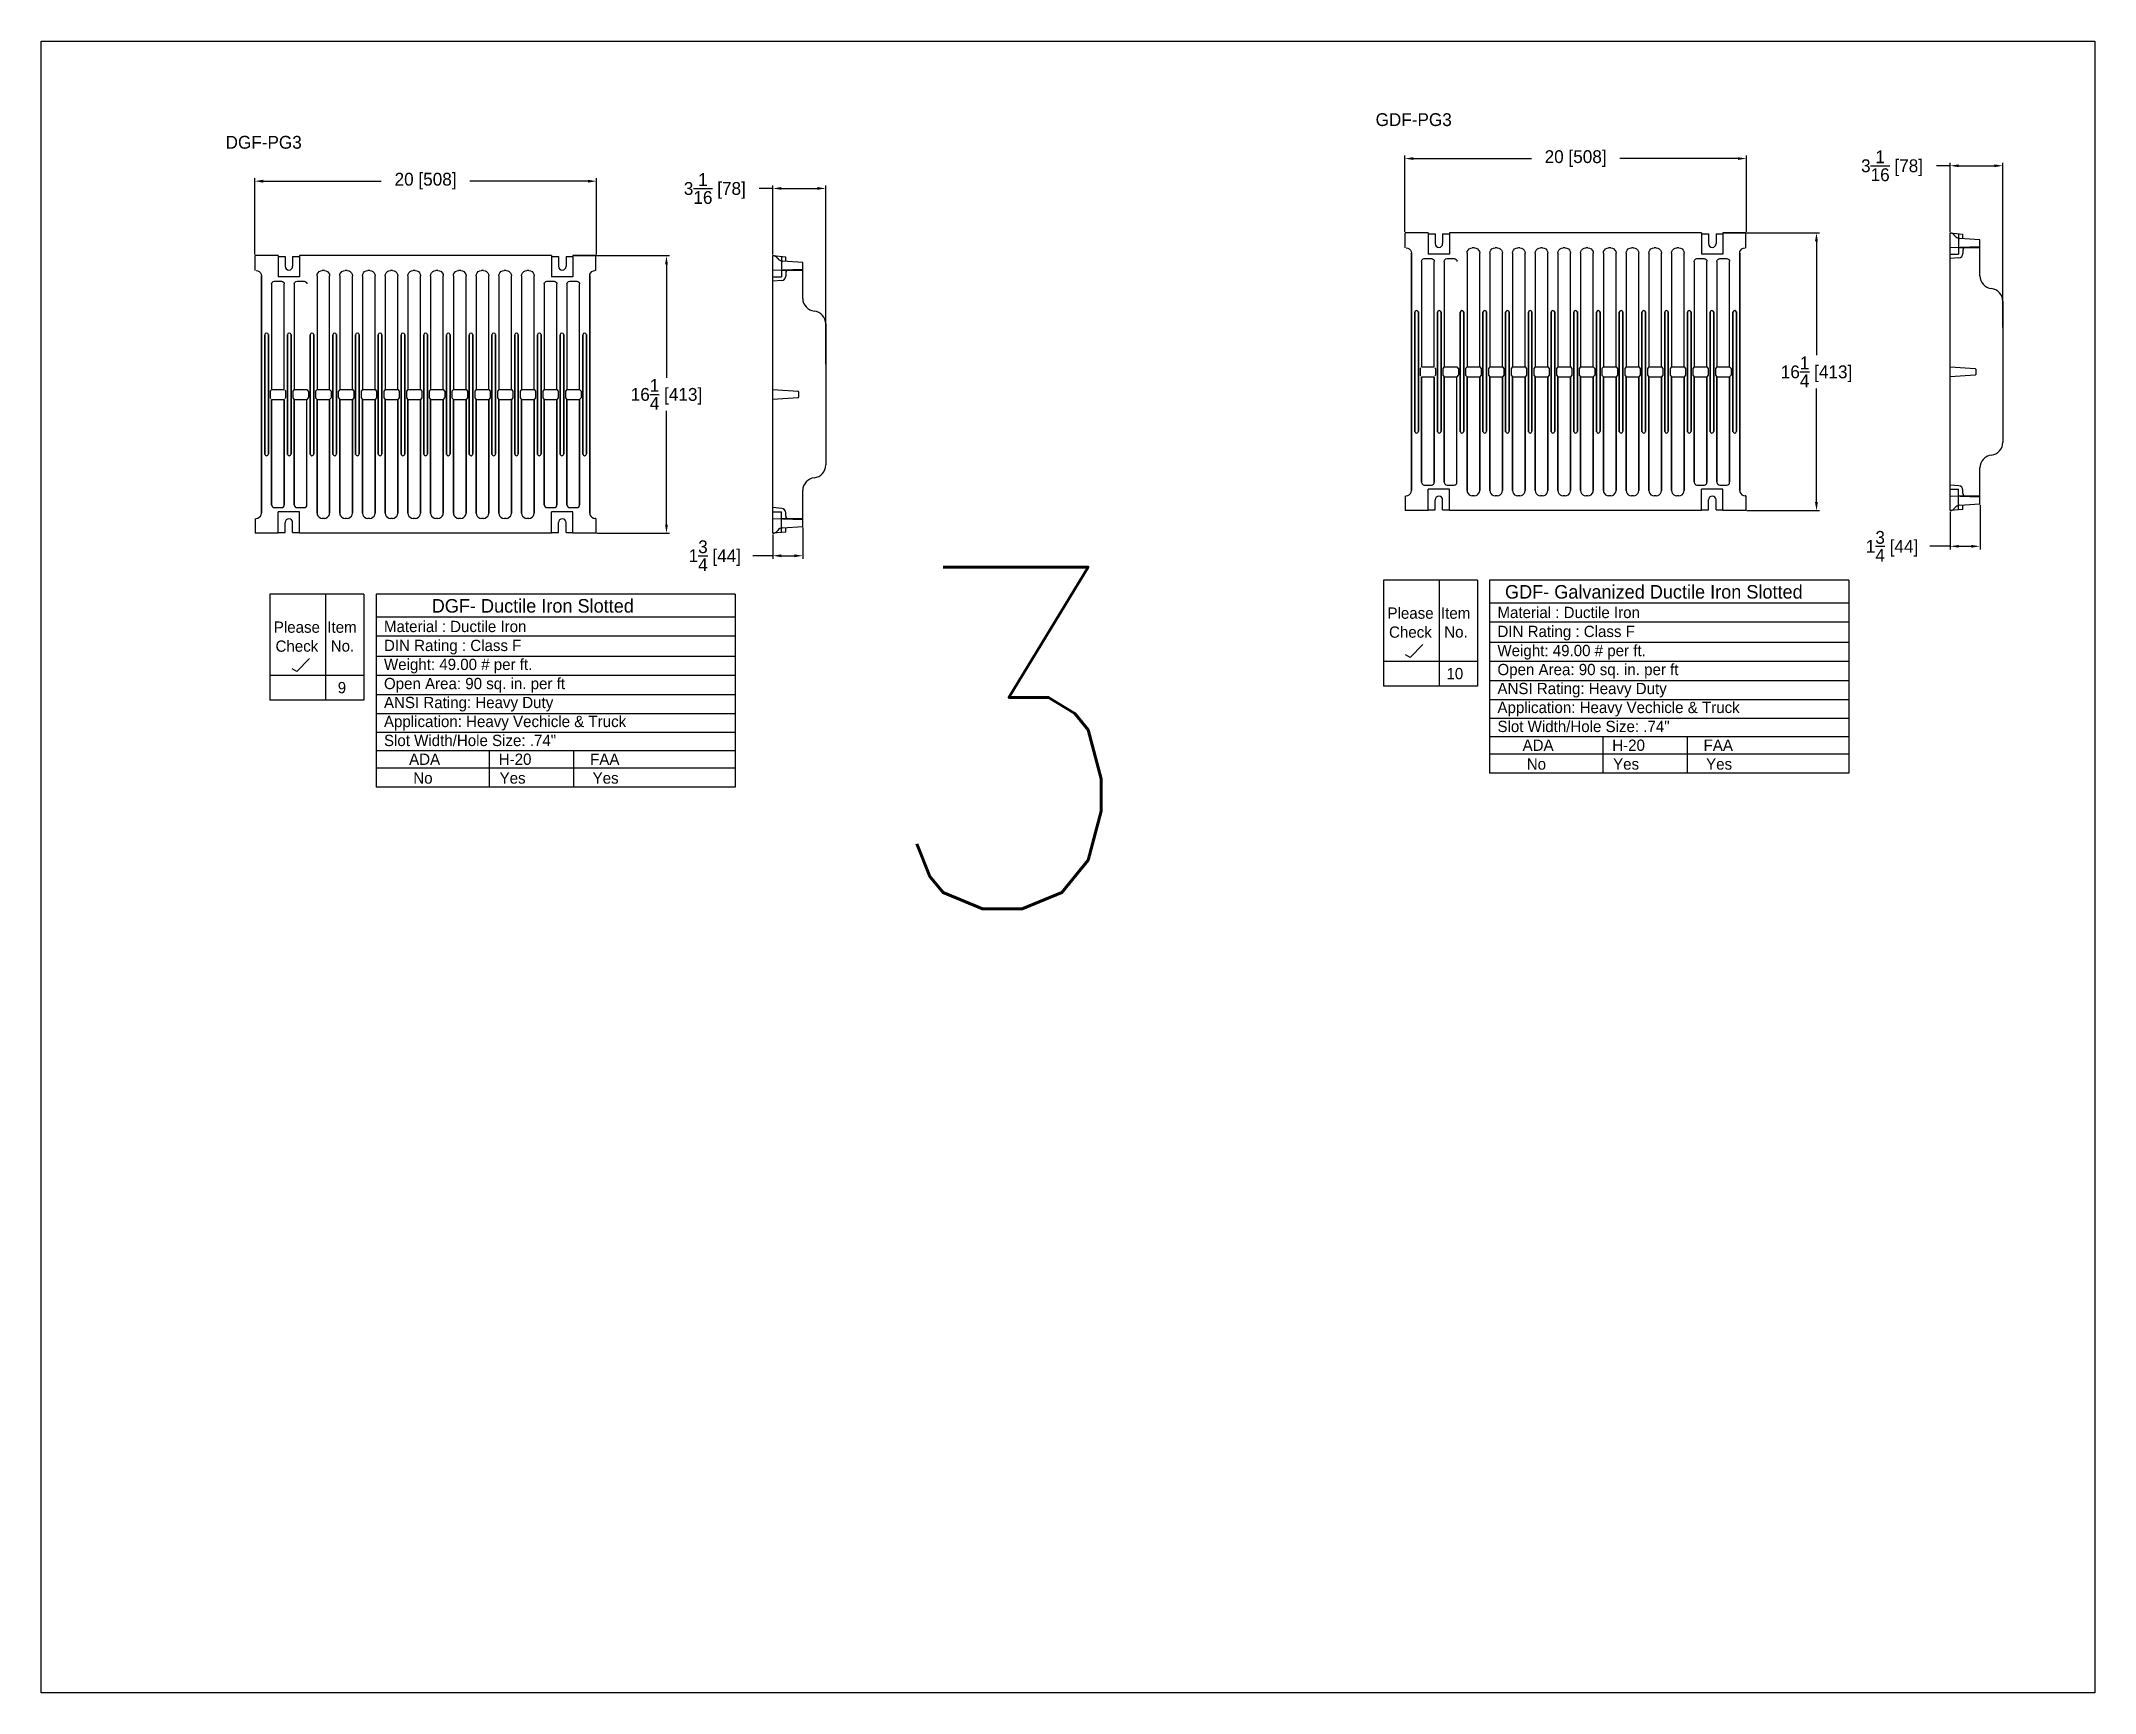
# Model space of a CAD drawing. Extents: x 168 to 616, y -89 to 7.
# Drawn here: x 496 to 616.2, y -89.4 to 7.2 of the extents above; entities that cross this region are included whole.
import ezdxf

# ---------------------------------------------------------------- set-up
doc = ezdxf.new("R2010")
doc.units = 0
doc.header["$LTSCALE"] = 0.5
doc.header["$MEASUREMENT"] = 0
doc.layers.get('0').update_dxf_attribs({"linetype": 'CONTINUOUS'})
doc.layers.get('DEFPOINTS').update_dxf_attribs({"linetype": 'CONTINUOUS'})
doc.layers.add('DIM', color=2, linetype='CONTINUOUS')
doc.styles.add('FT_FONT', font='ROMANS.SHX', dxfattribs={"width": 0.9})
doc.dimstyles.get("Standard").update_dxf_attribs({"dimtxt": 0.75, "dimasz": 0.18, "dimexe": 0.18, "dimexo": 0.0625, "dimgap": 0.09375, "dimtad": 0, "dimtih": 1, "dimtoh": 1, "dimdec": 4, "dimzin": 0, "dimdsep": 46, "dimlunit": 5, "dimtxsty": 'FT_FONT', "dimcen": 0.09, "dimclrt": 256, "dimadec": 0, "dimazin": 0, "dimtp": 0.03125, "dimtfac": 1, "dimtdec": 4, "dimtofl": 0, "dimtmove": 0, "dimatfit": 3, "dimfxl": 0, "dimtolj": 1, "dimtzin": 0, "dimarcsym": 0})

msp = doc.modelspace()

# ---------------------------------------------------------------- texts
at = {"color": 250}
for s, p in [('GDF-PG3', (574.11362, 2.27326)), ('DGF-PG3', (506.80577, 0.94811))]:
    msp.add_text(s, height=0.75, dxfattribs=at).set_placement(p)

# ---------------------------------------------------------------- blocks, each defined once
blk = doc.blocks.new('*D35')
at = {"color": 0, "lineweight": -2}
for p, q in [((538.84, -5.25), (538.84, -1.2)), ((541.93, -11.67), (541.93, -1.2)), ((538.84, -1.38), (538.04, -1.38)), ((539.34, -1.38), (541.43, -1.38))]:
    blk.add_line(p, q, dxfattribs=at)
at = {"color": 0}
for points in [[(539.34, -1.29), (539.34, -1.46), (538.84, -1.38)], [(541.43, -1.46), (541.43, -1.29), (541.93, -1.38)]]:
    blk.add_solid(points, dxfattribs=at)
at = {"layer": 'DEFPOINTS', "color": 0}
for p in [(541.93, -1.38), (538.84, -5.31), (541.93, -11.73)]:
    blk.add_point(p, dxfattribs=at)
at = {"color": 250, "insert": (535.44, -1.38), "char_height": 0.75, "attachment_point": 5}
blk.add_mtext('\\A1;3{\\H1.000000x;\\S1/16;} [78]', dxfattribs=at)
blk = doc.blocks.new('*D39')
at = {"color": 0, "lineweight": -2}
for p, q in [((527.2, -5.31), (532.79, -5.31)), ((532.61, -5.81), (532.61, -12.47)), ((532.61, -21.06), (532.61, -14.4)), ((528.54, -21.56), (532.79, -21.56))]:
    blk.add_line(p, q, dxfattribs=at)
at = {"color": 0}
for points in [[(532.69, -5.81), (532.53, -5.81), (532.61, -5.31)], [(532.53, -21.06), (532.69, -21.06), (532.61, -21.56)]]:
    blk.add_solid(points, dxfattribs=at)
at = {"layer": 'DEFPOINTS', "color": 0}
for p in [(527.14, -5.31), (528.48, -21.56), (532.61, -21.56)]:
    blk.add_point(p, dxfattribs=at)
at = {"color": 250, "insert": (532.61, -13.43), "char_height": 0.75, "attachment_point": 5}
blk.add_mtext('\\A1;16{\\H1.000000x;\\S1/4;} [413]', dxfattribs=at)
blk = doc.blocks.new('*D52')
at = {"color": 0, "lineweight": -2}
for p, q in [((607.74, -3.92), (607.74, 0.13)), ((610.83, -9.52), (610.83, 0.13)), ((607.74, -0.05), (606.94, -0.05)), ((608.24, -0.05), (610.33, -0.05))]:
    blk.add_line(p, q, dxfattribs=at)
at = {"color": 0}
for points in [[(608.24, 0.03), (608.24, -0.13), (607.74, -0.05)], [(610.33, -0.13), (610.33, 0.03), (610.83, -0.05)]]:
    blk.add_solid(points, dxfattribs=at)
at = {"layer": 'DEFPOINTS', "color": 0}
for p in [(610.83, -0.05), (607.74, -3.98), (610.83, -9.58)]:
    blk.add_point(p, dxfattribs=at)
at = {"color": 250, "insert": (604.34, -0.05), "char_height": 0.75, "attachment_point": 5}
blk.add_mtext('\\A1;3{\\H1.000000x;\\S1/16;} [78]', dxfattribs=at)
blk = doc.blocks.new('*D53')
at = {"color": 0, "lineweight": -2}
for p, q in [((594.51, -3.98), (600.1, -3.98)), ((599.92, -4.48), (599.92, -11.14)), ((599.92, -19.73), (599.92, -13.08)), ((595.85, -20.23), (600.1, -20.23))]:
    blk.add_line(p, q, dxfattribs=at)
at = {"color": 0}
for points in [[(600, -4.48), (599.83, -4.48), (599.92, -3.98)], [(599.83, -19.73), (600, -19.73), (599.92, -20.23)]]:
    blk.add_solid(points, dxfattribs=at)
at = {"layer": 'DEFPOINTS', "color": 0}
for p in [(594.44, -3.98), (595.79, -20.23), (599.92, -20.23)]:
    blk.add_point(p, dxfattribs=at)
at = {"color": 250, "insert": (599.92, -12.11), "char_height": 0.75, "attachment_point": 5}
blk.add_mtext('\\A1;16{\\H1.000000x;\\S1/4;} [413]', dxfattribs=at)
blk = doc.blocks.new('*U96')
at = {"layer": 'DIM', "style": 'FT_FONT', "width": 0.9}
blk.add_text('3', height=20, dxfattribs=at).set_placement((544.94, -43.54))
blk = doc.blocks.new('*D59')
at = {"color": 0, "lineweight": -2}
for p, q in [((508.51, -5.25), (508.51, -0.77)), ((509.01, -0.95), (515.92, -0.95)), ((528.01, -0.95), (521.11, -0.95)), ((528.51, -5.25), (528.51, -0.77))]:
    blk.add_line(p, q, dxfattribs=at)
at = {"color": 0}
for points in [[(509.01, -0.87), (509.01, -1.04), (508.51, -0.95)], [(528.01, -1.04), (528.01, -0.87), (528.51, -0.95)]]:
    blk.add_solid(points, dxfattribs=at)
at = {"layer": 'DEFPOINTS', "color": 0}
for p in [(528.51, -0.95), (508.51, -5.31), (528.51, -5.31)]:
    blk.add_point(p, dxfattribs=at)
at = {"color": 250, "insert": (518.51, -0.95), "char_height": 0.75, "attachment_point": 5}
blk.add_mtext('\\A1;20 [508]', dxfattribs=at)
blk = doc.blocks.new('*D60')
at = {"color": 0, "lineweight": -2}
for p, q in [((575.82, -3.92), (575.82, 0.55)), ((576.32, 0.37), (583.23, 0.37)), ((595.32, 0.37), (588.41, 0.37)), ((595.82, -3.92), (595.82, 0.55))]:
    blk.add_line(p, q, dxfattribs=at)
at = {"color": 0}
for points in [[(576.32, 0.45), (576.32, 0.29), (575.82, 0.37)], [(595.32, 0.29), (595.32, 0.45), (595.82, 0.37)]]:
    blk.add_solid(points, dxfattribs=at)
at = {"layer": 'DEFPOINTS', "color": 0}
for p in [(595.82, 0.37), (575.82, -3.98), (595.82, -3.98)]:
    blk.add_point(p, dxfattribs=at)
at = {"color": 250, "insert": (585.82, 0.37), "char_height": 0.75, "attachment_point": 5}
blk.add_mtext('\\A1;20 [508]', dxfattribs=at)
blk = doc.blocks.new('*U126')
at = {"color": 250}
for s, height, p in [('            DGF- Ductile Iron Slotted', 0.792, (515.34, -26.2)), ('   Material : Ductile Iron', 0.66, (515.34, -27.34)), ('   DIN Rating : Class F', 0.66, (515.34, -28.45)), ('   Weight: 49.00 # per ft.', 0.66, (515.34, -29.56)), ('   Open Area: 90 sq. in. per ft', 0.66, (515.34, -30.68)), ('   ANSI Rating: Heavy Duty', 0.66, (515.34, -31.79)), ('   Application: Heavy Vechicle & Truck', 0.66, (515.34, -32.9)), ('   Slot Width/Hole Size: .74"', 0.66, (515.34, -34.01)), ('         ADA              H-20              FAA', 0.66, (515.34, -35.11)), ('          No                Yes                Yes', 0.66, (515.34, -36.21))]:
    blk.add_text(s, height=height, dxfattribs=at).set_placement(p)
blk = doc.blocks.new('*U127')
at = {"color": 250}
for s, p in [('Please', (509.63, -27.38)), ('Check', (509.73, -28.49))]:
    blk.add_text(s, height=0.66, dxfattribs=at).set_placement(p)
blk = doc.blocks.new('*U128')
at = {"color": 250}
for s, p in [('Item', (512.76, -27.38)), ('No.', (512.96, -28.48))]:
    blk.add_text(s, height=0.66, dxfattribs=at).set_placement(p)
blk = doc.blocks.new('*U129')
at = {"color": 250}
blk.add_text('9', height=0.66, dxfattribs=at).set_placement((513.37, -30.92))
blk = doc.blocks.new('*U130')
at = {"color": 250}
for s, height, p in [('    GDF- Galvanized Ductile Iron Slotted', 0.792, (580.51, -25.38)), ('   Material : Ductile Iron', 0.66, (580.51, -26.52)), ('   DIN Rating : Class F', 0.66, (580.51, -27.63)), ('   Weight: 49.00 # per ft.', 0.66, (580.51, -28.75)), ('   Open Area: 90 sq. in. per ft', 0.66, (580.51, -29.86)), ('   ANSI Rating: Heavy Duty', 0.66, (580.51, -30.97)), ('   Application: Heavy Vechicle & Truck', 0.66, (580.51, -32.08)), ('   Slot Width/Hole Size: .74"', 0.66, (580.51, -33.19)), ('         ADA              H-20              FAA', 0.66, (580.51, -34.29)), ('          No                Yes                Yes', 0.66, (580.51, -35.39))]:
    blk.add_text(s, height=height, dxfattribs=at).set_placement(p)
blk = doc.blocks.new('*U131')
at = {"color": 250}
for s, p in [('Please', (574.81, -26.56)), ('Check', (574.9, -27.67))]:
    blk.add_text(s, height=0.66, dxfattribs=at).set_placement(p)
blk = doc.blocks.new('*U132')
at = {"color": 250}
for s, p in [('Item', (577.94, -26.56)), ('No.', (578.13, -27.66))]:
    blk.add_text(s, height=0.66, dxfattribs=at).set_placement(p)
blk = doc.blocks.new('*U133')
at = {"color": 250}
blk.add_text('10', height=0.66, dxfattribs=at).set_placement((578.26, -30.1))
blk = doc.blocks.new('*D67')
at = {"color": 0, "lineweight": -2}
for p, q in [((538.84, -21.62), (538.84, -23.05)), ((540.59, -21.22), (540.59, -23.05)), ((538.84, -22.87), (537.66, -22.87)), ((539.34, -22.87), (540.09, -22.87))]:
    blk.add_line(p, q, dxfattribs=at)
at = {"color": 0}
for points in [[(539.34, -22.79), (539.34, -22.96), (538.84, -22.87)], [(540.09, -22.96), (540.09, -22.79), (540.59, -22.87)]]:
    blk.add_solid(points, dxfattribs=at)
at = {"layer": 'DEFPOINTS', "color": 0}
for p in [(538.84, -21.56), (540.59, -21.15), (540.59, -22.87)]:
    blk.add_point(p, dxfattribs=at)
at = {"color": 250, "insert": (535.44, -22.87), "char_height": 0.75, "attachment_point": 5}
blk.add_mtext('\\A1;1{\\H1.000000x;\\S3/4;} [44]', dxfattribs=at)
blk = doc.blocks.new('*D68')
at = {"color": 0, "lineweight": -2}
for p, q in [((607.74, -20.3), (607.74, -22.5)), ((609.49, -19.89), (609.49, -22.5)), ((607.74, -22.32), (606.56, -22.32)), ((608.24, -22.32), (608.99, -22.32))]:
    blk.add_line(p, q, dxfattribs=at)
at = {"color": 0}
for points in [[(608.24, -22.24), (608.24, -22.4), (607.74, -22.32)], [(608.99, -22.4), (608.99, -22.24), (609.49, -22.32)]]:
    blk.add_solid(points, dxfattribs=at)
at = {"layer": 'DEFPOINTS', "color": 0}
for p in [(607.74, -20.23), (609.49, -19.83), (609.49, -22.32)]:
    blk.add_point(p, dxfattribs=at)
at = {"color": 250, "insert": (604.34, -22.32), "char_height": 0.75, "attachment_point": 5}
blk.add_mtext('\\A1;1{\\H1.000000x;\\S3/4;} [44]', dxfattribs=at)

# ---------------------------------------------------------------- dimensions: what is measured, and where the dimension line sits
at = {"color": 250}
for base, p1, p2, picture, middle in [((595.81966, 0.3705), (575.81966, -3.98366), (595.81966, -3.98366), '*D60', (585.81966, 0.3705)), ((528.51182, -0.95464), (508.51182, -5.3088), (528.51182, -5.3088), '*D59', (518.51182, -0.95464))]:
    dim = msp.add_linear_dim(base=base, p1=p1, p2=p2, dimstyle='Standard', override={"dimasz": 0.5, "dimtxsty": 'Standard', "dimclrt": 250, "dimtdec": 5}, dxfattribs=at)
    dim.commit()
    dim.dimension.update_dxf_attribs({"geometry": picture, "text_midpoint": middle})
for base, p1, p2, picture, middle in [((610.82665, -0.05154), (607.73665, -3.98366), (610.82665, -9.57922), '*D52', (604.34179, -0.05154)), ((541.92737, -1.37669), (538.83737, -5.3088), (541.92737, -11.72986), '*D35', (535.44251, -1.37669)), ((609.48665, -22.32096), (607.73665, -20.23366), (609.48665, -19.82866), '*D68', (604.34179, -22.32096)), ((540.58737, -22.87282), (538.83737, -21.5588), (540.58737, -21.1538), '*D67', (535.44251, -22.87282))]:
    dim = msp.add_linear_dim(base=base, p1=p1, p2=p2, dimstyle='Standard', override={"dimasz": 0.5, "dimtxsty": 'Standard', "dimclrt": 250, "dimtdec": 5}, dxfattribs=at)
    dim.commit()
    dim.dimension.update_dxf_attribs({"geometry": picture, "text_midpoint": middle, "dimtype": 160})
for base, p1, p2, picture, middle in [((599.91637, -20.23366), (594.44466, -3.98366), (595.78966, -20.23366), '*D53', (599.91637, -12.10866)), ((532.60853, -21.5588), (527.13682, -5.3088), (528.48182, -21.5588), '*D39', (532.60853, -13.4338))]:
    dim = msp.add_linear_dim(base=base, p1=p1, p2=p2, angle=90, dimstyle='Standard', override={"dimasz": 0.5, "dimtxsty": 'Standard', "dimclrt": 250, "dimtdec": 5}, dxfattribs=at)
    dim.commit()
    dim.dimension.update_dxf_attribs({"geometry": picture, "text_midpoint": middle})

# ---------------------------------------------------------------- linework, layer by layer
at = {"color": 250}
for p, q in [((577.19466, -3.98366), (575.84966, -3.98366)), ((575.84966, -4.85866), (575.84966, -3.98366)), ((577.19466, -3.98366), (577.19466, -5.23366)), ((577.19466, -4.0274), (577.60091, -4.0274)), ((577.60091, -4.0274), (577.60091, -4.60866)), ((578.03841, -4.0274), (578.44466, -4.0274)), ((578.03841, -4.0274), (578.03841, -4.60866)), ((593.19466, -3.98366), (578.44466, -3.98366)), ((578.44466, -3.98366), (578.44466, -5.23366)), ((593.19466, -3.98366), (593.19466, -5.23366)), ((593.19466, -4.0274), (593.60091, -4.0274)), ((593.60091, -4.0274), (593.60091, -4.60866)), ((594.03841, -4.0274), (594.44466, -4.0274)), ((594.03841, -4.0274), (594.03841, -4.60866)), ((594.44466, -3.98366), (594.44466, -5.23366)), ((595.78966, -3.98366), (594.44466, -3.98366)), ((595.78966, -4.85866), (595.78966, -3.98366)), ((607.73665, -20.23366), (607.73665, -3.98366)), ((607.73665, -3.98366), (608.48665, -4.04927)), ((609.48665, -4.79366), (607.73665, -4.85866)), ((608.23665, -4.0274), (608.23665, -5.23366)), ((609.48665, -4.38866), (608.29916, -4.30383)), ((608.48665, -4.31723), (608.48665, -4.04927)), ((609.48665, -6.48366), (609.48665, -4.38866)), ((509.88682, -5.3088), (508.54182, -5.3088)), ((508.54182, -6.1838), (508.54182, -5.3088)), ((509.88682, -5.3088), (509.88682, -6.5588)), ((509.88682, -5.35254), (510.29307, -5.35254)), ((510.29307, -5.35254), (510.29307, -5.9338)), ((510.73057, -5.35254), (511.13682, -5.35254)), ((510.73057, -5.35254), (510.73057, -5.9338)), ((525.88682, -5.3088), (511.13682, -5.3088)), ((511.13682, -5.3088), (511.13682, -6.5588)), ((525.88682, -5.3088), (525.88682, -6.5588)), ((525.88682, -5.35254), (526.29307, -5.35254)), ((526.29307, -5.35254), (526.29307, -5.9338)), ((526.73057, -5.35254), (527.13682, -5.35254)), ((526.73057, -5.35254), (526.73057, -5.9338)), ((527.13682, -5.3088), (527.13682, -6.5588)), ((528.48182, -5.3088), (527.13682, -5.3088)), ((528.48182, -6.1838), (528.48182, -5.3088)), ((538.83737, -21.5588), (538.83737, -5.3088)), ((538.83737, -5.3088), (539.58737, -5.37441)), ((539.33737, -5.35254), (539.33737, -6.5588)), ((540.58737, -5.7138), (539.39988, -5.62898)), ((539.58737, -5.64237), (539.58737, -5.37441)), ((540.58737, -7.8088), (540.58737, -5.7138)), ((576.21466, -5.16824), (576.21466, -19.04907)), ((576.21466, -19.04907), (576.21466, -5.16824)), ((576.80466, -5.6435), (576.80466, -11.81366)), ((576.96414, -5.48366), (577.38519, -5.48366)), ((578.44466, -5.23366), (577.19466, -5.23366)), ((577.54466, -11.81366), (577.54466, -5.6435)), ((578.13466, -5.6435), (578.13466, -11.81366)), ((578.29414, -5.48366), (578.71519, -5.48366)), ((579.46466, -5.16824), (579.46466, -11.81366)), ((579.89483, -4.85866), (579.7745, -4.85866)), ((580.20466, -11.81366), (580.20466, -5.16824)), ((580.79466, -5.16824), (580.79466, -11.81366)), ((581.22483, -4.85866), (581.1045, -4.85866)), ((581.53466, -11.81366), (581.53466, -5.16824)), ((582.12466, -5.16824), (582.12466, -11.81366)), ((582.55483, -4.85866), (582.4345, -4.85866)), ((582.86466, -11.81366), (582.86466, -5.16824)), ((583.45466, -5.16824), (583.45466, -11.81366)), ((583.88483, -4.85866), (583.7645, -4.85866)), ((584.19466, -11.81366), (584.19466, -5.16824)), ((584.78466, -5.16824), (584.78466, -11.81366)), ((585.21483, -4.85866), (585.0945, -4.85866)), ((585.52466, -11.81366), (585.52466, -5.16824)), ((586.11466, -5.16824), (586.11466, -11.81366)), ((586.54483, -4.85866), (586.4245, -4.85866)), ((586.85466, -11.81366), (586.85466, -5.16824)), ((587.44466, -5.16824), (587.44466, -11.81366)), ((587.87483, -4.85866), (587.7545, -4.85866)), ((588.18466, -11.81366), (588.18466, -5.16824)), ((588.77466, -5.16824), (588.77466, -11.81366)), ((589.20483, -4.85866), (589.0845, -4.85866)), ((589.51466, -11.81366), (589.51466, -5.16824)), ((590.10466, -5.16824), (590.10466, -11.81366)), ((590.53483, -4.85866), (590.4145, -4.85866)), ((590.84466, -11.81366), (590.84466, -5.16824)), ((591.43466, -5.16824), (591.43466, -11.81366)), ((591.86483, -4.85866), (591.7445, -4.85866)), ((592.17466, -11.81366), (592.17466, -5.16824)), ((592.76466, -5.6435), (592.76466, -11.81366)), ((592.92414, -5.48366), (593.34519, -5.48366)), ((594.44466, -5.23366), (593.19466, -5.23366)), ((593.50466, -11.81366), (593.50466, -5.6435)), ((594.09466, -5.6435), (594.09466, -11.81366)), ((594.25414, -5.48366), (594.67519, -5.48366)), ((594.83466, -11.81366), (594.83466, -5.6435)), ((595.42466, -19.04907), (595.42466, -5.16824)), ((595.42466, -5.16824), (595.42466, -19.04907)), ((595.78966, -4.85866), (595.7345, -4.85866)), ((607.73665, -5.23366), (608.23665, -5.23366)), ((608.25844, -5.438), (607.73665, -5.48366)), ((608.23665, -4.82741), (609.48665, -4.82741)), ((608.48665, -4.98497), (608.48665, -5.18896)), ((508.90682, -6.49338), (508.90682, -20.37422)), ((508.90682, -20.37422), (508.90682, -6.49338)), ((509.49682, -6.96864), (509.49682, -13.1388)), ((509.65629, -6.8088), (510.07734, -6.8088)), ((511.13682, -6.5588), (509.88682, -6.5588)), ((510.23682, -13.1388), (510.23682, -6.96864)), ((510.82682, -6.96864), (510.82682, -13.1388)), ((510.98629, -6.8088), (511.40734, -6.8088)), ((512.15682, -6.49338), (512.15682, -13.1388)), ((512.58698, -6.1838), (512.46665, -6.1838)), ((512.89682, -13.1388), (512.89682, -6.49338)), ((513.48682, -6.49338), (513.48682, -13.1388)), ((513.91698, -6.1838), (513.79665, -6.1838)), ((514.22682, -13.1388), (514.22682, -6.49338)), ((514.81682, -6.49338), (514.81682, -13.1388)), ((515.24698, -6.1838), (515.12665, -6.1838)), ((515.55682, -13.1388), (515.55682, -6.49338)), ((516.14682, -6.49338), (516.14682, -13.1388)), ((516.57698, -6.1838), (516.45665, -6.1838)), ((516.88682, -13.1388), (516.88682, -6.49338)), ((517.47682, -6.49338), (517.47682, -13.1388)), ((517.90698, -6.1838), (517.78665, -6.1838)), ((518.21682, -13.1388), (518.21682, -6.49338)), ((518.80682, -6.49338), (518.80682, -13.1388)), ((519.23698, -6.1838), (519.11665, -6.1838)), ((519.54682, -13.1388), (519.54682, -6.49338)), ((520.13682, -6.49338), (520.13682, -13.1388)), ((520.56698, -6.1838), (520.44665, -6.1838)), ((520.87682, -13.1388), (520.87682, -6.49338)), ((521.46682, -6.49338), (521.46682, -13.1388)), ((521.89698, -6.1838), (521.77665, -6.1838)), ((522.20682, -13.1388), (522.20682, -6.49338)), ((522.79682, -6.49338), (522.79682, -13.1388)), ((523.22698, -6.1838), (523.10665, -6.1838)), ((523.53682, -13.1388), (523.53682, -6.49338)), ((524.12682, -6.49338), (524.12682, -13.1388)), ((524.55698, -6.1838), (524.43665, -6.1838)), ((524.86682, -13.1388), (524.86682, -6.49338)), ((525.45682, -6.96864), (525.45682, -13.1388)), ((525.61629, -6.8088), (526.03734, -6.8088)), ((527.13682, -6.5588), (525.88682, -6.5588)), ((526.19682, -13.1388), (526.19682, -6.96864)), ((526.78682, -6.96864), (526.78682, -13.1388)), ((526.94629, -6.8088), (527.36734, -6.8088)), ((527.52682, -13.1388), (527.52682, -6.96864)), ((528.11682, -20.37422), (528.11682, -6.49338)), ((528.11682, -6.49338), (528.11682, -20.37422)), ((528.48182, -6.1838), (528.42665, -6.1838)), ((540.58737, -6.1188), (538.83737, -6.1838)), ((538.83737, -6.5588), (539.33737, -6.5588)), ((539.35916, -6.76315), (538.83737, -6.8088)), ((539.33737, -6.15255), (540.58737, -6.15255)), ((539.58737, -6.31011), (539.58737, -6.5141)), ((610.82665, -7.98366), (610.82665, -16.23366)), ((541.92737, -9.3088), (541.92737, -17.5588)), ((576.40289, -8.59116), (576.40289, -15.59116)), ((576.40289, -15.62616), (576.40289, -8.62616)), ((576.61643, -8.59116), (576.61643, -15.59116)), ((576.61643, -15.62616), (576.61643, -8.62616)), ((577.73289, -8.59116), (577.73289, -15.59116)), ((577.73289, -15.62616), (577.73289, -8.62616)), ((577.94643, -8.59116), (577.94643, -15.59116)), ((577.94643, -15.62616), (577.94643, -8.62616)), ((579.06289, -8.59116), (579.06289, -15.59116)), ((579.06289, -15.62616), (579.06289, -8.62616)), ((579.27643, -8.59116), (579.27643, -15.59116)), ((579.27643, -15.62616), (579.27643, -8.62616)), ((580.39289, -8.59116), (580.39289, -15.59116)), ((580.39289, -15.62616), (580.39289, -8.62616)), ((580.60643, -8.59116), (580.60643, -15.59116)), ((580.60643, -15.62616), (580.60643, -8.62616)), ((581.72289, -8.59116), (581.72289, -15.59116)), ((581.72289, -15.62616), (581.72289, -8.62616)), ((581.93643, -8.59116), (581.93643, -15.59116)), ((581.93643, -15.62616), (581.93643, -8.62616)), ((583.05289, -8.59116), (583.05289, -15.59116)), ((583.05289, -15.62616), (583.05289, -8.62616)), ((583.26643, -8.59116), (583.26643, -15.59116)), ((583.26643, -15.62616), (583.26643, -8.62616)), ((584.38289, -8.59116), (584.38289, -15.59116)), ((584.38289, -15.62616), (584.38289, -8.62616)), ((584.59643, -8.59116), (584.59643, -15.59116)), ((584.59643, -15.62616), (584.59643, -8.62616)), ((585.71289, -8.59116), (585.71289, -15.59116)), ((585.71289, -15.62616), (585.71289, -8.62616)), ((585.92643, -8.59116), (585.92643, -15.59116)), ((585.92643, -15.62616), (585.92643, -8.62616)), ((587.04289, -8.59116), (587.04289, -15.59116)), ((587.04289, -15.62616), (587.04289, -8.62616)), ((587.25643, -8.59116), (587.25643, -15.59116)), ((587.25643, -15.62616), (587.25643, -8.62616)), ((588.37289, -8.59116), (588.37289, -15.59116)), ((588.37289, -15.62616), (588.37289, -8.62616)), ((588.58643, -8.59116), (588.58643, -15.59116)), ((588.58643, -15.62616), (588.58643, -8.62616)), ((589.70289, -8.59116), (589.70289, -15.59116)), ((589.70289, -15.62616), (589.70289, -8.62616)), ((589.91643, -8.59116), (589.91643, -15.59116)), ((589.91643, -15.62616), (589.91643, -8.62616)), ((591.03289, -8.59116), (591.03289, -15.59116)), ((591.03289, -15.62616), (591.03289, -8.62616)), ((591.24643, -8.59116), (591.24643, -15.59116)), ((591.24643, -15.62616), (591.24643, -8.62616)), ((592.36289, -8.59116), (592.36289, -15.59116)), ((592.36289, -15.62616), (592.36289, -8.62616)), ((592.57643, -8.59116), (592.57643, -15.59116)), ((592.57643, -15.62616), (592.57643, -8.62616)), ((593.69289, -8.59116), (593.69289, -15.59116)), ((593.69289, -15.62616), (593.69289, -8.62616)), ((593.90643, -8.59116), (593.90643, -15.59116)), ((593.90643, -15.62616), (593.90643, -8.62616)), ((595.02289, -8.59116), (595.02289, -15.59116)), ((595.02289, -15.62616), (595.02289, -8.62616)), ((595.23643, -8.59116), (595.23643, -15.59116)), ((595.23643, -15.62616), (595.23643, -8.62616)), ((509.09505, -9.9163), (509.09505, -16.9163)), ((509.09505, -16.9513), (509.09505, -9.9513)), ((509.30859, -9.9163), (509.30859, -16.9163)), ((509.30859, -16.9513), (509.30859, -9.9513)), ((510.42505, -9.9163), (510.42505, -16.9163)), ((510.42505, -16.9513), (510.42505, -9.9513)), ((510.63859, -9.9163), (510.63859, -16.9163)), ((510.63859, -16.9513), (510.63859, -9.9513)), ((511.75505, -9.9163), (511.75505, -16.9163)), ((511.75505, -16.9513), (511.75505, -9.9513)), ((511.96859, -9.9163), (511.96859, -16.9163)), ((511.96859, -16.9513), (511.96859, -9.9513)), ((513.08505, -9.9163), (513.08505, -16.9163)), ((513.08505, -16.9513), (513.08505, -9.9513)), ((513.29859, -9.9163), (513.29859, -16.9163)), ((513.29859, -16.9513), (513.29859, -9.9513)), ((514.41505, -9.9163), (514.41505, -16.9163)), ((514.41505, -16.9513), (514.41505, -9.9513)), ((514.62859, -9.9163), (514.62859, -16.9163)), ((514.62859, -16.9513), (514.62859, -9.9513)), ((515.74505, -9.9163), (515.74505, -16.9163)), ((515.74505, -16.9513), (515.74505, -9.9513)), ((515.95859, -9.9163), (515.95859, -16.9163)), ((515.95859, -16.9513), (515.95859, -9.9513)), ((517.07505, -9.9163), (517.07505, -16.9163)), ((517.07505, -16.9513), (517.07505, -9.9513)), ((517.28859, -9.9163), (517.28859, -16.9163)), ((517.28859, -16.9513), (517.28859, -9.9513)), ((518.40505, -9.9163), (518.40505, -16.9163)), ((518.40505, -16.9513), (518.40505, -9.9513)), ((518.61859, -9.9163), (518.61859, -16.9163)), ((518.61859, -16.9513), (518.61859, -9.9513)), ((519.73505, -9.9163), (519.73505, -16.9163)), ((519.73505, -16.9513), (519.73505, -9.9513)), ((519.94859, -9.9163), (519.94859, -16.9163)), ((519.94859, -16.9513), (519.94859, -9.9513)), ((521.06505, -9.9163), (521.06505, -16.9163)), ((521.06505, -16.9513), (521.06505, -9.9513)), ((521.27859, -9.9163), (521.27859, -16.9163)), ((521.27859, -16.9513), (521.27859, -9.9513)), ((522.39505, -9.9163), (522.39505, -16.9163)), ((522.39505, -16.9513), (522.39505, -9.9513)), ((522.60859, -9.9163), (522.60859, -16.9163)), ((522.60859, -16.9513), (522.60859, -9.9513)), ((523.72505, -9.9163), (523.72505, -16.9163)), ((523.72505, -16.9513), (523.72505, -9.9513)), ((523.93859, -9.9163), (523.93859, -16.9163)), ((523.93859, -16.9513), (523.93859, -9.9513)), ((525.05505, -9.9163), (525.05505, -16.9163)), ((525.05505, -16.9513), (525.05505, -9.9513)), ((525.26859, -9.9163), (525.26859, -16.9163)), ((525.26859, -16.9513), (525.26859, -9.9513)), ((526.38505, -9.9163), (526.38505, -16.9163)), ((526.38505, -16.9513), (526.38505, -9.9513)), ((526.59859, -9.9163), (526.59859, -16.9163)), ((526.59859, -16.9513), (526.59859, -9.9513)), ((527.71505, -9.9163), (527.71505, -16.9163)), ((527.71505, -16.9513), (527.71505, -9.9513)), ((527.92859, -9.9163), (527.92859, -16.9163)), ((527.92859, -16.9513), (527.92859, -9.9513)), ((576.72214, -11.94858), (576.72214, -12.26873)), ((576.76417, -11.86616), (576.72367, -11.91866)), ((576.80466, -11.81366), (577.54466, -11.81366)), ((577.58516, -11.86616), (577.62565, -11.91866)), ((577.62719, -11.94858), (577.62719, -12.26873)), ((578.05214, -11.94858), (578.05214, -12.26873)), ((578.13466, -11.81366), (578.05367, -11.91866)), ((578.13466, -11.81366), (578.87466, -11.81366)), ((578.87466, -11.81366), (578.95565, -11.91866)), ((578.95719, -11.94858), (578.95719, -12.26873)), ((579.38214, -11.94858), (579.38214, -12.26873)), ((579.46466, -11.81366), (579.38367, -11.91866)), ((579.46466, -11.81366), (580.20466, -11.81366)), ((580.20466, -11.81366), (580.28565, -11.91866)), ((580.28719, -11.94858), (580.28719, -12.26873)), ((580.71214, -11.94858), (580.71214, -12.26873)), ((580.79466, -11.81366), (580.71367, -11.91866)), ((580.79466, -11.81366), (581.53466, -11.81366)), ((581.53466, -11.81366), (581.61565, -11.91866)), ((581.61719, -11.94858), (581.61719, -12.26873)), ((582.04214, -11.94858), (582.04214, -12.26873)), ((582.12466, -11.81366), (582.04367, -11.91866)), ((582.12466, -11.81366), (582.86466, -11.81366)), ((582.86466, -11.81366), (582.94565, -11.91866)), ((582.94719, -11.94858), (582.94719, -12.26873)), ((583.37214, -11.94858), (583.37214, -12.26873)), ((583.45466, -11.81366), (583.37367, -11.91866)), ((583.45466, -11.81366), (584.19466, -11.81366)), ((584.19466, -11.81366), (584.27565, -11.91866)), ((584.27719, -11.94858), (584.27719, -12.26873)), ((584.70214, -11.94858), (584.70214, -12.26873)), ((584.78466, -11.81366), (584.70367, -11.91866)), ((584.78466, -11.81366), (585.52466, -11.81366)), ((585.52466, -11.81366), (585.60565, -11.91866)), ((585.60719, -11.94858), (585.60719, -12.26873)), ((586.03214, -11.94858), (586.03214, -12.26873)), ((586.11466, -11.81366), (586.03367, -11.91866)), ((586.11466, -11.81366), (586.85466, -11.81366)), ((586.85466, -11.81366), (586.93565, -11.91866)), ((586.93719, -11.94858), (586.93719, -12.26873)), ((587.36214, -11.94858), (587.36214, -12.26873)), ((587.44466, -11.81366), (587.36367, -11.91866)), ((587.44466, -11.81366), (588.18466, -11.81366)), ((588.18466, -11.81366), (588.26565, -11.91866)), ((588.26719, -11.94858), (588.26719, -12.26873)), ((588.69214, -11.94858), (588.69214, -12.26873)), ((588.77466, -11.81366), (588.69367, -11.91866)), ((588.77466, -11.81366), (589.51466, -11.81366)), ((589.51466, -11.81366), (589.59565, -11.91866)), ((589.59719, -11.94858), (589.59719, -12.26873)), ((590.02214, -11.94858), (590.02214, -12.26873)), ((590.10466, -11.81366), (590.02367, -11.91866)), ((590.10466, -11.81366), (590.84466, -11.81366)), ((590.84466, -11.81366), (590.92565, -11.91866)), ((590.92719, -11.94858), (590.92719, -12.26873)), ((591.35214, -11.94858), (591.35214, -12.26873)), ((591.43466, -11.81366), (591.35367, -11.91866)), ((591.43466, -11.81366), (592.17466, -11.81366)), ((592.17466, -11.81366), (592.25565, -11.91866)), ((592.25719, -11.94858), (592.25719, -12.26873)), ((592.68214, -11.94858), (592.68214, -12.26873)), ((592.76466, -11.81366), (592.68367, -11.91866)), ((592.76466, -11.81366), (593.50466, -11.81366)), ((593.50466, -11.81366), (593.58565, -11.91866)), ((593.58719, -11.94858), (593.58719, -12.26873)), ((594.01214, -11.94858), (594.01214, -12.26873)), ((594.09466, -11.81366), (594.01367, -11.91866)), ((594.09466, -11.81366), (594.83466, -11.81366)), ((594.83466, -11.81366), (594.91565, -11.91866)), ((594.91719, -11.94858), (594.91719, -12.26873)), ((607.73665, -11.81366), (609.20878, -11.91866)), ((609.23665, -11.94858), (609.23665, -12.26873)), ((509.45632, -13.1913), (509.41583, -13.2438)), ((509.49682, -13.1388), (510.23682, -13.1388)), ((510.27731, -13.1913), (510.31781, -13.2438)), ((510.82682, -13.1388), (510.74583, -13.2438)), ((510.82682, -13.1388), (511.56682, -13.1388)), ((511.56682, -13.1388), (511.64781, -13.2438)), ((512.15682, -13.1388), (512.07583, -13.2438)), ((512.15682, -13.1388), (512.89682, -13.1388)), ((512.89682, -13.1388), (512.97781, -13.2438)), ((513.48682, -13.1388), (513.40583, -13.2438)), ((513.48682, -13.1388), (514.22682, -13.1388)), ((514.22682, -13.1388), (514.30781, -13.2438)), ((514.81682, -13.1388), (514.73583, -13.2438)), ((514.81682, -13.1388), (515.55682, -13.1388)), ((515.55682, -13.1388), (515.63781, -13.2438)), ((516.14682, -13.1388), (516.06583, -13.2438)), ((516.14682, -13.1388), (516.88682, -13.1388)), ((516.88682, -13.1388), (516.96781, -13.2438)), ((517.47682, -13.1388), (517.39583, -13.2438)), ((517.47682, -13.1388), (518.21682, -13.1388)), ((518.21682, -13.1388), (518.29781, -13.2438)), ((518.80682, -13.1388), (518.72583, -13.2438)), ((518.80682, -13.1388), (519.54682, -13.1388)), ((519.54682, -13.1388), (519.62781, -13.2438)), ((520.13682, -13.1388), (520.05583, -13.2438)), ((520.13682, -13.1388), (520.87682, -13.1388)), ((520.87682, -13.1388), (520.95781, -13.2438)), ((521.46682, -13.1388), (521.38583, -13.2438)), ((521.46682, -13.1388), (522.20682, -13.1388)), ((522.20682, -13.1388), (522.28781, -13.2438)), ((522.79682, -13.1388), (522.71583, -13.2438)), ((522.79682, -13.1388), (523.53682, -13.1388)), ((523.53682, -13.1388), (523.61781, -13.2438)), ((524.12682, -13.1388), (524.04583, -13.2438)), ((524.12682, -13.1388), (524.86682, -13.1388)), ((524.86682, -13.1388), (524.94781, -13.2438)), ((525.45682, -13.1388), (525.37583, -13.2438)), ((525.45682, -13.1388), (526.19682, -13.1388)), ((526.19682, -13.1388), (526.27781, -13.2438)), ((526.78682, -13.1388), (526.70583, -13.2438)), ((526.78682, -13.1388), (527.52682, -13.1388)), ((527.52682, -13.1388), (527.60781, -13.2438)), ((538.83737, -13.1388), (540.30951, -13.2438)), ((576.72367, -12.29866), (576.76417, -12.35116)), ((576.80466, -18.57381), (576.80466, -12.40366)), ((576.80466, -12.40366), (576.80466, -18.57381)), ((576.80466, -12.40366), (577.54466, -12.40366)), ((577.54466, -12.40366), (577.54466, -18.57381)), ((577.54466, -18.57381), (577.54466, -12.40366)), ((577.62565, -12.29866), (577.58516, -12.35116)), ((578.05367, -12.29866), (578.13466, -12.40366)), ((578.13466, -18.57381), (578.13466, -12.40366)), ((578.13466, -12.40366), (578.13466, -18.57381)), ((578.13466, -12.40366), (578.87466, -12.40366)), ((578.95565, -12.29866), (578.87466, -12.40366)), ((578.87466, -18.57381), (578.87466, -12.40366)), ((579.38367, -12.29866), (579.46466, -12.40366)), ((579.46466, -12.40366), (580.20466, -12.40366)), ((579.46466, -19.04907), (579.46466, -12.40366)), ((579.46466, -12.40366), (579.46466, -19.04907)), ((580.28565, -12.29866), (580.20466, -12.40366)), ((580.20466, -12.40366), (580.20466, -19.04907)), ((580.20466, -19.04907), (580.20466, -12.40366)), ((580.71367, -12.29866), (580.79466, -12.40366)), ((580.79466, -19.04907), (580.79466, -12.40366)), ((580.79466, -12.40366), (580.79466, -19.04907)), ((580.79466, -12.40366), (581.53466, -12.40366)), ((581.61565, -12.29866), (581.53466, -12.40366)), ((581.53466, -12.40366), (581.53466, -19.04907)), ((581.53466, -19.04907), (581.53466, -12.40366)), ((582.04367, -12.29866), (582.12466, -12.40366)), ((582.12466, -19.04907), (582.12466, -12.40366)), ((582.12466, -12.40366), (582.12466, -19.04907)), ((582.12466, -12.40366), (582.86466, -12.40366)), ((582.94565, -12.29866), (582.86466, -12.40366)), ((582.86466, -12.40366), (582.86466, -19.04907)), ((582.86466, -19.04907), (582.86466, -12.40366)), ((583.37367, -12.29866), (583.45466, -12.40366)), ((583.45466, -19.04907), (583.45466, -12.40366)), ((583.45466, -12.40366), (583.45466, -19.04907)), ((583.45466, -12.40366), (584.19466, -12.40366)), ((584.27565, -12.29866), (584.19466, -12.40366)), ((584.19466, -12.40366), (584.19466, -19.04907)), ((584.19466, -19.04907), (584.19466, -12.40366)), ((584.70367, -12.29866), (584.78466, -12.40366)), ((584.78466, -19.04907), (584.78466, -12.40366)), ((584.78466, -12.40366), (584.78466, -19.04907)), ((584.78466, -12.40366), (585.52466, -12.40366)), ((585.60565, -12.29866), (585.52466, -12.40366)), ((585.52466, -12.40366), (585.52466, -19.04907)), ((585.52466, -19.04907), (585.52466, -12.40366)), ((586.03367, -12.29866), (586.11466, -12.40366)), ((586.11466, -19.04907), (586.11466, -12.40366)), ((586.11466, -12.40366), (586.11466, -19.04907)), ((586.11466, -12.40366), (586.85466, -12.40366)), ((586.93565, -12.29866), (586.85466, -12.40366)), ((586.85466, -12.40366), (586.85466, -19.04907)), ((586.85466, -19.04907), (586.85466, -12.40366)), ((587.36367, -12.29866), (587.44466, -12.40366)), ((587.44466, -19.04907), (587.44466, -12.40366)), ((587.44466, -12.40366), (587.44466, -19.04907)), ((587.44466, -12.40366), (588.18466, -12.40366)), ((588.26565, -12.29866), (588.18466, -12.40366)), ((588.18466, -12.40366), (588.18466, -19.04907)), ((588.18466, -19.04907), (588.18466, -12.40366)), ((588.69367, -12.29866), (588.77466, -12.40366)), ((588.77466, -19.04907), (588.77466, -12.40366)), ((588.77466, -12.40366), (588.77466, -19.04907)), ((588.77466, -12.40366), (589.51466, -12.40366)), ((589.59565, -12.29866), (589.51466, -12.40366)), ((589.51466, -12.40366), (589.51466, -19.04907)), ((589.51466, -19.04907), (589.51466, -12.40366)), ((590.02367, -12.29866), (590.10466, -12.40366)), ((590.10466, -19.04907), (590.10466, -12.40366)), ((590.10466, -12.40366), (590.10466, -19.04907)), ((590.10466, -12.40366), (590.84466, -12.40366)), ((590.92565, -12.29866), (590.84466, -12.40366)), ((590.84466, -12.40366), (590.84466, -19.04907)), ((590.84466, -19.04907), (590.84466, -12.40366)), ((591.35367, -12.29866), (591.43466, -12.40366)), ((591.43466, -19.04907), (591.43466, -12.40366)), ((591.43466, -12.40366), (591.43466, -19.04907)), ((591.43466, -12.40366), (592.17466, -12.40366)), ((592.25565, -12.29866), (592.17466, -12.40366)), ((592.17466, -12.40366), (592.17466, -19.04907)), ((592.17466, -19.04907), (592.17466, -12.40366)), ((592.68367, -12.29866), (592.76466, -12.40366)), ((592.76466, -18.57381), (592.76466, -12.40366)), ((592.76466, -12.40366), (592.76466, -18.57381)), ((592.76466, -12.40366), (593.50466, -12.40366)), ((593.58565, -12.29866), (593.50466, -12.40366)), ((593.50466, -12.40366), (593.50466, -18.57381)), ((593.50466, -18.57381), (593.50466, -12.40366)), ((594.01367, -12.29866), (594.09466, -12.40366)), ((594.09466, -12.40366), (594.83466, -12.40366)), ((594.09466, -18.57381), (594.09466, -12.40366)), ((594.09466, -12.40366), (594.09466, -18.57381)), ((594.91565, -12.29866), (594.83466, -12.40366)), ((594.83466, -12.40366), (594.83466, -18.57381)), ((594.83466, -18.57381), (594.83466, -12.40366)), ((609.20878, -12.29866), (607.73665, -12.40366)), ((509.41429, -13.27372), (509.41429, -13.59387)), ((509.41583, -13.6238), (509.45632, -13.6763)), ((509.49682, -19.89896), (509.49682, -13.7288)), ((509.49682, -13.7288), (509.49682, -19.89896)), ((509.49682, -13.7288), (510.23682, -13.7288)), ((510.23682, -13.7288), (510.23682, -19.89896)), ((510.23682, -19.89896), (510.23682, -13.7288)), ((510.31781, -13.6238), (510.27731, -13.6763)), ((510.31934, -13.27372), (510.31934, -13.59387)), ((510.74429, -13.27372), (510.74429, -13.59387)), ((510.74583, -13.6238), (510.82682, -13.7288)), ((510.82682, -19.89896), (510.82682, -13.7288)), ((510.82682, -13.7288), (510.82682, -19.89896)), ((510.82682, -13.7288), (511.56682, -13.7288)), ((511.64781, -13.6238), (511.56682, -13.7288)), ((511.56682, -19.89896), (511.56682, -13.7288)), ((511.64934, -13.27372), (511.64934, -13.59387)), ((512.07429, -13.27372), (512.07429, -13.59387)), ((512.07583, -13.6238), (512.15682, -13.7288)), ((512.15682, -13.7288), (512.89682, -13.7288)), ((512.15682, -20.37422), (512.15682, -13.7288)), ((512.15682, -13.7288), (512.15682, -20.37422)), ((512.97781, -13.6238), (512.89682, -13.7288)), ((512.89682, -13.7288), (512.89682, -20.37422)), ((512.89682, -20.37422), (512.89682, -13.7288)), ((512.97934, -13.27372), (512.97934, -13.59387)), ((513.40429, -13.27372), (513.40429, -13.59387)), ((513.40583, -13.6238), (513.48682, -13.7288)), ((513.48682, -20.37422), (513.48682, -13.7288)), ((513.48682, -13.7288), (513.48682, -20.37422)), ((513.48682, -13.7288), (514.22682, -13.7288)), ((514.30781, -13.6238), (514.22682, -13.7288)), ((514.22682, -13.7288), (514.22682, -20.37422)), ((514.22682, -20.37422), (514.22682, -13.7288)), ((514.30934, -13.27372), (514.30934, -13.59387)), ((514.73429, -13.27372), (514.73429, -13.59387)), ((514.73583, -13.6238), (514.81682, -13.7288)), ((514.81682, -20.37422), (514.81682, -13.7288)), ((514.81682, -13.7288), (514.81682, -20.37422)), ((514.81682, -13.7288), (515.55682, -13.7288)), ((515.63781, -13.6238), (515.55682, -13.7288)), ((515.55682, -13.7288), (515.55682, -20.37422)), ((515.55682, -20.37422), (515.55682, -13.7288)), ((515.63934, -13.27372), (515.63934, -13.59387)), ((516.06429, -13.27372), (516.06429, -13.59387)), ((516.06583, -13.6238), (516.14682, -13.7288)), ((516.14682, -20.37422), (516.14682, -13.7288)), ((516.14682, -13.7288), (516.14682, -20.37422)), ((516.14682, -13.7288), (516.88682, -13.7288)), ((516.96781, -13.6238), (516.88682, -13.7288)), ((516.88682, -13.7288), (516.88682, -20.37422)), ((516.88682, -20.37422), (516.88682, -13.7288)), ((516.96934, -13.27372), (516.96934, -13.59387)), ((517.39429, -13.27372), (517.39429, -13.59387)), ((517.39583, -13.6238), (517.47682, -13.7288)), ((517.47682, -20.37422), (517.47682, -13.7288)), ((517.47682, -13.7288), (517.47682, -20.37422)), ((517.47682, -13.7288), (518.21682, -13.7288)), ((518.29781, -13.6238), (518.21682, -13.7288)), ((518.21682, -13.7288), (518.21682, -20.37422)), ((518.21682, -20.37422), (518.21682, -13.7288)), ((518.29934, -13.27372), (518.29934, -13.59387)), ((518.72429, -13.27372), (518.72429, -13.59387)), ((518.72583, -13.6238), (518.80682, -13.7288)), ((518.80682, -20.37422), (518.80682, -13.7288)), ((518.80682, -13.7288), (518.80682, -20.37422)), ((518.80682, -13.7288), (519.54682, -13.7288)), ((519.62781, -13.6238), (519.54682, -13.7288)), ((519.54682, -13.7288), (519.54682, -20.37422)), ((519.54682, -20.37422), (519.54682, -13.7288)), ((519.62934, -13.27372), (519.62934, -13.59387)), ((520.05429, -13.27372), (520.05429, -13.59387)), ((520.05583, -13.6238), (520.13682, -13.7288)), ((520.13682, -20.37422), (520.13682, -13.7288)), ((520.13682, -13.7288), (520.13682, -20.37422)), ((520.13682, -13.7288), (520.87682, -13.7288)), ((520.95781, -13.6238), (520.87682, -13.7288)), ((520.87682, -13.7288), (520.87682, -20.37422)), ((520.87682, -20.37422), (520.87682, -13.7288)), ((520.95934, -13.27372), (520.95934, -13.59387)), ((521.38429, -13.27372), (521.38429, -13.59387)), ((521.38583, -13.6238), (521.46682, -13.7288)), ((521.46682, -20.37422), (521.46682, -13.7288)), ((521.46682, -13.7288), (521.46682, -20.37422)), ((521.46682, -13.7288), (522.20682, -13.7288)), ((522.28781, -13.6238), (522.20682, -13.7288)), ((522.20682, -13.7288), (522.20682, -20.37422)), ((522.20682, -20.37422), (522.20682, -13.7288)), ((522.28934, -13.27372), (522.28934, -13.59387)), ((522.71429, -13.27372), (522.71429, -13.59387)), ((522.71583, -13.6238), (522.79682, -13.7288)), ((522.79682, -20.37422), (522.79682, -13.7288)), ((522.79682, -13.7288), (522.79682, -20.37422)), ((522.79682, -13.7288), (523.53682, -13.7288)), ((523.61781, -13.6238), (523.53682, -13.7288)), ((523.53682, -13.7288), (523.53682, -20.37422)), ((523.53682, -20.37422), (523.53682, -13.7288)), ((523.61934, -13.27372), (523.61934, -13.59387)), ((524.04429, -13.27372), (524.04429, -13.59387)), ((524.04583, -13.6238), (524.12682, -13.7288)), ((524.12682, -20.37422), (524.12682, -13.7288)), ((524.12682, -13.7288), (524.12682, -20.37422)), ((524.12682, -13.7288), (524.86682, -13.7288)), ((524.94781, -13.6238), (524.86682, -13.7288)), ((524.86682, -13.7288), (524.86682, -20.37422)), ((524.86682, -20.37422), (524.86682, -13.7288)), ((524.94934, -13.27372), (524.94934, -13.59387)), ((525.37429, -13.27372), (525.37429, -13.59387)), ((525.37583, -13.6238), (525.45682, -13.7288)), ((525.45682, -19.89896), (525.45682, -13.7288)), ((525.45682, -13.7288), (525.45682, -19.89896)), ((525.45682, -13.7288), (526.19682, -13.7288)), ((526.27781, -13.6238), (526.19682, -13.7288)), ((526.19682, -13.7288), (526.19682, -19.89896)), ((526.19682, -19.89896), (526.19682, -13.7288)), ((526.27934, -13.27372), (526.27934, -13.59387)), ((526.70429, -13.27372), (526.70429, -13.59387)), ((526.70583, -13.6238), (526.78682, -13.7288)), ((526.78682, -13.7288), (527.52682, -13.7288)), ((526.78682, -19.89896), (526.78682, -13.7288)), ((526.78682, -13.7288), (526.78682, -19.89896)), ((527.60781, -13.6238), (527.52682, -13.7288)), ((527.52682, -13.7288), (527.52682, -19.89896)), ((527.52682, -19.89896), (527.52682, -13.7288)), ((527.60934, -13.27372), (527.60934, -13.59387)), ((540.30951, -13.6238), (538.83737, -13.7288)), ((540.33737, -13.27372), (540.33737, -13.59387)), ((609.48665, -19.82866), (609.48665, -17.73366)), ((540.58737, -21.1538), (540.58737, -19.0588)), ((576.96414, -18.73366), (577.38519, -18.73366)), ((578.44466, -18.98366), (577.19466, -18.98366)), ((577.19466, -20.23366), (577.19466, -18.98366)), ((578.29414, -18.73366), (578.71519, -18.73366)), ((578.44466, -20.23366), (578.44466, -18.98366)), ((592.92414, -18.73366), (593.34519, -18.73366)), ((594.44466, -18.98366), (593.19466, -18.98366)), ((593.19466, -20.23366), (593.19466, -18.98366)), ((594.25414, -18.73366), (594.67519, -18.73366)), ((594.44466, -20.23366), (594.44466, -18.98366)), ((608.25844, -18.77931), (607.73665, -18.73366)), ((607.73665, -18.98366), (608.23665, -18.98366)), ((608.23665, -20.18991), (608.23665, -18.98366)), ((608.48665, -19.23234), (608.48665, -19.02835)), ((509.65629, -20.0588), (510.07734, -20.0588)), ((511.13682, -20.3088), (509.88682, -20.3088)), ((509.88682, -21.5588), (509.88682, -20.3088)), ((510.98629, -20.0588), (511.40734, -20.0588)), ((511.13682, -21.5588), (511.13682, -20.3088)), ((525.61629, -20.0588), (526.03734, -20.0588)), ((527.13682, -20.3088), (525.88682, -20.3088)), ((525.88682, -21.5588), (525.88682, -20.3088)), ((526.94629, -20.0588), (527.36734, -20.0588)), ((527.13682, -21.5588), (527.13682, -20.3088)), ((539.35916, -20.10445), (538.83737, -20.0588)), ((538.83737, -20.3088), (539.33737, -20.3088)), ((539.33737, -21.51505), (539.33737, -20.3088)), ((539.58737, -20.55749), (539.58737, -20.3535)), ((575.84966, -19.35866), (575.84966, -20.23366)), ((577.19466, -20.23366), (575.84966, -20.23366)), ((577.19466, -20.18991), (577.60091, -20.18991)), ((577.60091, -20.18991), (577.60091, -19.60866)), ((578.03841, -20.18991), (578.03841, -19.60866)), ((578.03841, -20.18991), (578.44466, -20.18991)), ((593.19466, -20.23366), (578.44466, -20.23366)), ((579.89483, -19.35866), (579.7745, -19.35866)), ((581.22483, -19.35866), (581.1045, -19.35866)), ((582.55483, -19.35866), (582.4345, -19.35866)), ((583.88483, -19.35866), (583.7645, -19.35866)), ((585.21483, -19.35866), (585.0945, -19.35866)), ((586.54483, -19.35866), (586.4245, -19.35866)), ((587.87483, -19.35866), (587.7545, -19.35866)), ((589.20483, -19.35866), (589.0845, -19.35866)), ((590.53483, -19.35866), (590.4145, -19.35866)), ((591.86483, -19.35866), (591.7445, -19.35866)), ((593.19466, -20.18991), (593.60091, -20.18991)), ((593.60091, -20.18991), (593.60091, -19.60866)), ((594.03841, -20.18991), (594.03841, -19.60866)), ((594.03841, -20.18991), (594.44466, -20.18991)), ((595.78966, -20.23366), (594.44466, -20.23366)), ((595.78966, -19.35866), (595.7345, -19.35866)), ((595.78966, -19.35866), (595.78966, -20.23366)), ((607.73665, -19.35866), (609.48665, -19.42366)), ((608.48665, -20.16804), (607.73665, -20.23366)), ((609.48665, -19.38991), (608.23665, -19.38991)), ((608.29916, -19.91348), (609.48665, -19.82866)), ((608.48665, -20.16804), (608.48665, -19.90008)), ((508.54182, -20.6838), (508.54182, -21.5588)), ((509.88682, -21.5588), (508.54182, -21.5588)), ((509.88682, -21.51505), (510.29307, -21.51505)), ((510.29307, -21.51505), (510.29307, -20.9338)), ((510.73057, -21.51505), (510.73057, -20.9338)), ((510.73057, -21.51505), (511.13682, -21.51505)), ((525.88682, -21.5588), (511.13682, -21.5588)), ((512.58698, -20.6838), (512.46665, -20.6838)), ((513.91698, -20.6838), (513.79665, -20.6838)), ((515.24698, -20.6838), (515.12665, -20.6838)), ((516.57698, -20.6838), (516.45665, -20.6838)), ((517.90698, -20.6838), (517.78665, -20.6838)), ((519.23698, -20.6838), (519.11665, -20.6838)), ((520.56698, -20.6838), (520.44665, -20.6838)), ((521.89698, -20.6838), (521.77665, -20.6838)), ((523.22698, -20.6838), (523.10665, -20.6838)), ((524.55698, -20.6838), (524.43665, -20.6838)), ((525.88682, -21.51505), (526.29307, -21.51505)), ((526.29307, -21.51505), (526.29307, -20.9338)), ((526.73057, -21.51505), (526.73057, -20.9338)), ((526.73057, -21.51505), (527.13682, -21.51505)), ((528.48182, -21.5588), (527.13682, -21.5588)), ((528.48182, -20.6838), (528.42665, -20.6838)), ((528.48182, -20.6838), (528.48182, -21.5588)), ((538.83737, -20.6838), (540.58737, -20.7488)), ((539.58737, -21.49318), (538.83737, -21.5588)), ((540.58737, -20.71505), (539.33737, -20.71505)), ((539.39988, -21.23862), (540.58737, -21.1538)), ((539.58737, -21.49318), (539.58737, -21.22523)), ((509.39705, -25.11333), (509.39705, -31.32462)), ((514.90178, -25.11333), (509.39705, -25.11333)), ((512.65296, -25.11333), (512.65296, -31.32462)), ((514.90178, -25.11333), (514.90178, -31.32462)), ((536.62982, -25.11333), (515.61627, -25.11333)), ((515.61627, -25.11333), (515.61627, -36.42453)), ((536.62982, -25.11333), (536.62982, -36.42453)), ((574.57046, -24.2943), (574.57046, -30.50559)), ((580.07519, -24.2943), (574.57046, -24.2943)), ((577.82638, -24.2943), (577.82638, -30.50559)), ((580.07519, -24.2943), (580.07519, -30.50559)), ((601.80323, -24.2943), (580.78968, -24.2943)), ((580.78968, -24.2943), (580.78968, -35.6055)), ((601.80323, -24.2943), (601.80323, -35.6055)), ((601.80323, -25.64802), (580.78968, -25.64802)), ((536.62982, -26.46705), (515.61627, -26.46705)), ((536.62982, -27.58171), (515.61627, -27.58171)), ((601.80323, -26.76268), (580.78968, -26.76268)), ((536.62982, -28.76393), (515.61627, -28.76393)), ((576.13989, -28.82101), (575.87313, -28.667)), ((576.13989, -28.82101), (576.88501, -28.07589)), ((601.80323, -27.9449), (580.78968, -27.9449)), ((514.90178, -29.87669), (509.39705, -29.87669)), ((510.96647, -29.64004), (510.69972, -29.48603)), ((510.96647, -29.64004), (511.7116, -28.89492)), ((536.62982, -29.87669), (515.61627, -29.87669)), ((580.07519, -29.05766), (574.57046, -29.05766)), ((601.80323, -29.05766), (580.78968, -29.05766)), ((536.62982, -31.00624), (515.61627, -31.00624)), ((580.07519, -30.50559), (574.57046, -30.50559)), ((601.80323, -30.18721), (580.78968, -30.18721)), ((514.90178, -31.32462), (509.39705, -31.32462)), ((536.62982, -32.11737), (515.61627, -32.11737)), ((601.80323, -31.29834), (580.78968, -31.29834)), ((601.80323, -32.39074), (580.78968, -32.39074)), ((536.62982, -33.20977), (515.61627, -33.20977)), ((601.80323, -33.46037), (580.78968, -33.46037)), ((587.41072, -33.46037), (587.41072, -35.6055)), ((592.3502, -33.46037), (592.3502, -35.6055)), ((536.62982, -34.2794), (515.61627, -34.2794)), ((522.2373, -34.2794), (522.2373, -36.42453)), ((527.17679, -34.2794), (527.17679, -36.42453)), ((601.80323, -34.49066), (580.78968, -34.49066)), ((536.62982, -35.30969), (515.61627, -35.30969)), ((601.80323, -35.6055), (580.78968, -35.6055)), ((536.62982, -36.42453), (515.61627, -36.42453))]:
    msp.add_line(p, q, dxfattribs=at)
for points in [[(575.90483, -4.85866), (576.00032, -4.8737), (576.08751, -4.91813), (576.15518, -4.98576), (576.19962, -5.07289), (576.21466, -5.16824)], [(576.80466, -5.6435), (576.81679, -5.58226), (576.85136, -5.53039), (576.90313, -5.49577), (576.96414, -5.48366)], [(577.38519, -5.48366), (577.44619, -5.49577), (577.49796, -5.53039), (577.53253, -5.58226), (577.54466, -5.6435)], [(578.13466, -5.6435), (578.14679, -5.58226), (578.18136, -5.53039), (578.23313, -5.49577), (578.29414, -5.48366)], [(578.71519, -5.48366), (578.77619, -5.49577), (578.82796, -5.53039), (578.86253, -5.58226), (578.87466, -5.6435)], [(579.46466, -5.16824), (579.4797, -5.07289), (579.52414, -4.98576), (579.59182, -4.91813), (579.67901, -4.8737), (579.7745, -4.85866)], [(579.89483, -4.85866), (579.99032, -4.8737), (580.07751, -4.91813), (580.14518, -4.98576), (580.18962, -5.07289), (580.20466, -5.16824)], [(580.79466, -5.16824), (580.8097, -5.07289), (580.85414, -4.98576), (580.92182, -4.91813), (581.00901, -4.8737), (581.1045, -4.85866)], [(581.22483, -4.85866), (581.32032, -4.8737), (581.40751, -4.91813), (581.47518, -4.98576), (581.51962, -5.07289), (581.53466, -5.16824)], [(582.12466, -5.16824), (582.1397, -5.07289), (582.18414, -4.98576), (582.25182, -4.91813), (582.33901, -4.8737), (582.4345, -4.85866)], [(582.55483, -4.85866), (582.65032, -4.8737), (582.73751, -4.91813), (582.80518, -4.98576), (582.84962, -5.07289), (582.86466, -5.16824)], [(583.45466, -5.16824), (583.4697, -5.07289), (583.51414, -4.98576), (583.58182, -4.91813), (583.66901, -4.8737), (583.7645, -4.85866)], [(583.88483, -4.85866), (583.98032, -4.8737), (584.06751, -4.91813), (584.13518, -4.98576), (584.17962, -5.07289), (584.19466, -5.16824)], [(584.78466, -5.16824), (584.7997, -5.07289), (584.84414, -4.98576), (584.91182, -4.91813), (584.99901, -4.8737), (585.0945, -4.85866)], [(585.21483, -4.85866), (585.31032, -4.8737), (585.39751, -4.91813), (585.46518, -4.98576), (585.50962, -5.07289), (585.52466, -5.16824)], [(586.11466, -5.16824), (586.1297, -5.07289), (586.17414, -4.98576), (586.24182, -4.91813), (586.32901, -4.8737), (586.4245, -4.85866)], [(586.54483, -4.85866), (586.64032, -4.8737), (586.72751, -4.91813), (586.79518, -4.98576), (586.83962, -5.07289), (586.85466, -5.16824)], [(587.44466, -5.16824), (587.4597, -5.07289), (587.50414, -4.98576), (587.57182, -4.91813), (587.65901, -4.8737), (587.7545, -4.85866)], [(587.87483, -4.85866), (587.97032, -4.8737), (588.05751, -4.91813), (588.12518, -4.98576), (588.16962, -5.07289), (588.18466, -5.16824)], [(588.77466, -5.16824), (588.7897, -5.07289), (588.83414, -4.98576), (588.90182, -4.91813), (588.98901, -4.8737), (589.0845, -4.85866)], [(589.20483, -4.85866), (589.30032, -4.8737), (589.38751, -4.91813), (589.45518, -4.98576), (589.49962, -5.07289), (589.51466, -5.16824)], [(590.10466, -5.16824), (590.1197, -5.07289), (590.16414, -4.98576), (590.23182, -4.91813), (590.31901, -4.8737), (590.4145, -4.85866)], [(590.53483, -4.85866), (590.63032, -4.8737), (590.71751, -4.91813), (590.78518, -4.98576), (590.82962, -5.07289), (590.84466, -5.16824)], [(591.43466, -5.16824), (591.4497, -5.07289), (591.49414, -4.98576), (591.56182, -4.91813), (591.64901, -4.8737), (591.7445, -4.85866)], [(591.86483, -4.85866), (591.96032, -4.8737), (592.04751, -4.91813), (592.11518, -4.98576), (592.15962, -5.07289), (592.17466, -5.16824)], [(592.76466, -5.6435), (592.77679, -5.58226), (592.81136, -5.53039), (592.86313, -5.49577), (592.92414, -5.48366)], [(593.34519, -5.48366), (593.40619, -5.49577), (593.45796, -5.53039), (593.49253, -5.58226), (593.50466, -5.6435)], [(594.09466, -5.6435), (594.10679, -5.58226), (594.14136, -5.53039), (594.19313, -5.49577), (594.25414, -5.48366)], [(594.67519, -5.48366), (594.73619, -5.49577), (594.78796, -5.53039), (594.82253, -5.58226), (594.83466, -5.6435)], [(595.42466, -5.16824), (595.4397, -5.07289), (595.48414, -4.98576), (595.55182, -4.91813), (595.63901, -4.8737), (595.7345, -4.85866)], [(508.59698, -6.1838), (508.69247, -6.19884), (508.77967, -6.24327), (508.84734, -6.31091), (508.89178, -6.39803), (508.90682, -6.49338)], [(509.49682, -6.96864), (509.50895, -6.9074), (509.54352, -6.85553), (509.59529, -6.82092), (509.65629, -6.8088)], [(510.07734, -6.8088), (510.13835, -6.82092), (510.19012, -6.85553), (510.22469, -6.9074), (510.23682, -6.96864)], [(510.82682, -6.96864), (510.83895, -6.9074), (510.87352, -6.85553), (510.92529, -6.82092), (510.98629, -6.8088)], [(511.40734, -6.8088), (511.46835, -6.82092), (511.52012, -6.85553), (511.55469, -6.9074), (511.56682, -6.96864)], [(512.15682, -6.49338), (512.17186, -6.39803), (512.2163, -6.31091), (512.28397, -6.24327), (512.37117, -6.19884), (512.46665, -6.1838)], [(512.58698, -6.1838), (512.68247, -6.19884), (512.76967, -6.24327), (512.83734, -6.31091), (512.88178, -6.39803), (512.89682, -6.49338)], [(513.48682, -6.49338), (513.50186, -6.39803), (513.5463, -6.31091), (513.61397, -6.24327), (513.70117, -6.19884), (513.79665, -6.1838)], [(513.91698, -6.1838), (514.01247, -6.19884), (514.09967, -6.24327), (514.16734, -6.31091), (514.21178, -6.39803), (514.22682, -6.49338)], [(514.81682, -6.49338), (514.83186, -6.39803), (514.8763, -6.31091), (514.94397, -6.24327), (515.03117, -6.19884), (515.12665, -6.1838)], [(515.24698, -6.1838), (515.34247, -6.19884), (515.42967, -6.24327), (515.49734, -6.31091), (515.54178, -6.39803), (515.55682, -6.49338)], [(516.14682, -6.49338), (516.16186, -6.39803), (516.2063, -6.31091), (516.27397, -6.24327), (516.36117, -6.19884), (516.45665, -6.1838)], [(516.57698, -6.1838), (516.67247, -6.19884), (516.75967, -6.24327), (516.82734, -6.31091), (516.87178, -6.39803), (516.88682, -6.49338)], [(517.47682, -6.49338), (517.49186, -6.39803), (517.5363, -6.31091), (517.60397, -6.24327), (517.69117, -6.19884), (517.78665, -6.1838)], [(517.90698, -6.1838), (518.00247, -6.19884), (518.08967, -6.24327), (518.15734, -6.31091), (518.20178, -6.39803), (518.21682, -6.49338)], [(518.80682, -6.49338), (518.82186, -6.39803), (518.8663, -6.31091), (518.93397, -6.24327), (519.02117, -6.19884), (519.11665, -6.1838)], [(519.23698, -6.1838), (519.33247, -6.19884), (519.41967, -6.24327), (519.48734, -6.31091), (519.53178, -6.39803), (519.54682, -6.49338)], [(520.13682, -6.49338), (520.15186, -6.39803), (520.1963, -6.31091), (520.26397, -6.24327), (520.35117, -6.19884), (520.44665, -6.1838)], [(520.56698, -6.1838), (520.66247, -6.19884), (520.74967, -6.24327), (520.81734, -6.31091), (520.86178, -6.39803), (520.87682, -6.49338)], [(521.46682, -6.49338), (521.48186, -6.39803), (521.5263, -6.31091), (521.59397, -6.24327), (521.68117, -6.19884), (521.77665, -6.1838)], [(521.89698, -6.1838), (521.99247, -6.19884), (522.07967, -6.24327), (522.14734, -6.31091), (522.19178, -6.39803), (522.20682, -6.49338)], [(522.79682, -6.49338), (522.81186, -6.39803), (522.8563, -6.31091), (522.92397, -6.24327), (523.01117, -6.19884), (523.10665, -6.1838)], [(523.22698, -6.1838), (523.32247, -6.19884), (523.40967, -6.24327), (523.47734, -6.31091), (523.52178, -6.39803), (523.53682, -6.49338)], [(524.12682, -6.49338), (524.14186, -6.39803), (524.1863, -6.31091), (524.25397, -6.24327), (524.34117, -6.19884), (524.43665, -6.1838)], [(524.55698, -6.1838), (524.65247, -6.19884), (524.73967, -6.24327), (524.80734, -6.31091), (524.85178, -6.39803), (524.86682, -6.49338)], [(525.45682, -6.96864), (525.46895, -6.9074), (525.50352, -6.85553), (525.55529, -6.82092), (525.61629, -6.8088)], [(526.03734, -6.8088), (526.09835, -6.82092), (526.15012, -6.85553), (526.18469, -6.9074), (526.19682, -6.96864)], [(526.78682, -6.96864), (526.79895, -6.9074), (526.83352, -6.85553), (526.88529, -6.82092), (526.94629, -6.8088)], [(527.36734, -6.8088), (527.42835, -6.82092), (527.48012, -6.85553), (527.51469, -6.9074), (527.52682, -6.96864)], [(528.11682, -6.49338), (528.13186, -6.39803), (528.1763, -6.31091), (528.24397, -6.24327), (528.33117, -6.19884), (528.42665, -6.1838)], [(576.72367, -11.91866), (576.7229, -11.92334), (576.72234, -11.93421), (576.72214, -11.94858)], [(577.62565, -11.91866), (577.62643, -11.92334), (577.62699, -11.93421), (577.62719, -11.94858)], [(578.05367, -11.91866), (578.0529, -11.92334), (578.05234, -11.93421), (578.05214, -11.94858)], [(578.95565, -11.91866), (578.95643, -11.92334), (578.95699, -11.93421), (578.95719, -11.94858)], [(579.38367, -11.91866), (579.3829, -11.92334), (579.38234, -11.93421), (579.38214, -11.94858)], [(580.28565, -11.91866), (580.28643, -11.92334), (580.28699, -11.93421), (580.28719, -11.94858)], [(580.71367, -11.91866), (580.7129, -11.92334), (580.71234, -11.93421), (580.71214, -11.94858)], [(581.61565, -11.91866), (581.61643, -11.92334), (581.61699, -11.93421), (581.61719, -11.94858)], [(582.04367, -11.91866), (582.0429, -11.92334), (582.04234, -11.93421), (582.04214, -11.94858)], [(582.94565, -11.91866), (582.94643, -11.92334), (582.94699, -11.93421), (582.94719, -11.94858)], [(583.37367, -11.91866), (583.3729, -11.92334), (583.37234, -11.93421), (583.37214, -11.94858)], [(584.27565, -11.91866), (584.27643, -11.92334), (584.27699, -11.93421), (584.27719, -11.94858)], [(584.70367, -11.91866), (584.7029, -11.92334), (584.70234, -11.93421), (584.70214, -11.94858)], [(585.60565, -11.91866), (585.60643, -11.92334), (585.60699, -11.93421), (585.60719, -11.94858)], [(586.03367, -11.91866), (586.0329, -11.92334), (586.03234, -11.93421), (586.03214, -11.94858)], [(586.93565, -11.91866), (586.93643, -11.92334), (586.93699, -11.93421), (586.93719, -11.94858)], [(587.36367, -11.91866), (587.3629, -11.92334), (587.36234, -11.93421), (587.36214, -11.94858)], [(588.26565, -11.91866), (588.26643, -11.92334), (588.26699, -11.93421), (588.26719, -11.94858)], [(588.69367, -11.91866), (588.6929, -11.92334), (588.69234, -11.93421), (588.69214, -11.94858)], [(589.59565, -11.91866), (589.59643, -11.92334), (589.59699, -11.93421), (589.59719, -11.94858)], [(590.02367, -11.91866), (590.0229, -11.92334), (590.02234, -11.93421), (590.02214, -11.94858)], [(590.92565, -11.91866), (590.92643, -11.92334), (590.92699, -11.93421), (590.92719, -11.94858)], [(591.35367, -11.91866), (591.3529, -11.92334), (591.35234, -11.93421), (591.35214, -11.94858)], [(592.25565, -11.91866), (592.25643, -11.92334), (592.25699, -11.93421), (592.25719, -11.94858)], [(592.68367, -11.91866), (592.6829, -11.92334), (592.68234, -11.93421), (592.68214, -11.94858)], [(593.58565, -11.91866), (593.58643, -11.92334), (593.58699, -11.93421), (593.58719, -11.94858)], [(594.01367, -11.91866), (594.0129, -11.92334), (594.01234, -11.93421), (594.01214, -11.94858)], [(594.91565, -11.91866), (594.91643, -11.92334), (594.91699, -11.93421), (594.91719, -11.94858)], [(576.72214, -12.26873), (576.72234, -12.2831), (576.7229, -12.29397), (576.72367, -12.29866)], [(577.62719, -12.26873), (577.62699, -12.2831), (577.62643, -12.29397), (577.62565, -12.29866)], [(578.05214, -12.26873), (578.05234, -12.2831), (578.0529, -12.29397), (578.05367, -12.29866)], [(578.95719, -12.26873), (578.95699, -12.2831), (578.95643, -12.29397), (578.95565, -12.29866)], [(579.38214, -12.26873), (579.38234, -12.2831), (579.3829, -12.29397), (579.38367, -12.29866)], [(580.28719, -12.26873), (580.28699, -12.2831), (580.28643, -12.29397), (580.28565, -12.29866)], [(580.71214, -12.26873), (580.71234, -12.2831), (580.7129, -12.29397), (580.71367, -12.29866)], [(581.61719, -12.26873), (581.61699, -12.2831), (581.61643, -12.29397), (581.61565, -12.29866)], [(582.04214, -12.26873), (582.04234, -12.2831), (582.0429, -12.29397), (582.04367, -12.29866)], [(582.94719, -12.26873), (582.94699, -12.2831), (582.94643, -12.29397), (582.94565, -12.29866)], [(583.37214, -12.26873), (583.37234, -12.2831), (583.3729, -12.29397), (583.37367, -12.29866)], [(584.27719, -12.26873), (584.27699, -12.2831), (584.27643, -12.29397), (584.27565, -12.29866)], [(584.70214, -12.26873), (584.70234, -12.2831), (584.7029, -12.29397), (584.70367, -12.29866)], [(585.60719, -12.26873), (585.60699, -12.2831), (585.60643, -12.29397), (585.60565, -12.29866)], [(586.03214, -12.26873), (586.03234, -12.2831), (586.0329, -12.29397), (586.03367, -12.29866)], [(586.93719, -12.26873), (586.93699, -12.2831), (586.93643, -12.29397), (586.93565, -12.29866)], [(587.36214, -12.26873), (587.36234, -12.2831), (587.3629, -12.29397), (587.36367, -12.29866)], [(588.26719, -12.26873), (588.26699, -12.2831), (588.26643, -12.29397), (588.26565, -12.29866)], [(588.69214, -12.26873), (588.69234, -12.2831), (588.6929, -12.29397), (588.69367, -12.29866)], [(589.59719, -12.26873), (589.59699, -12.2831), (589.59643, -12.29397), (589.59565, -12.29866)], [(590.02214, -12.26873), (590.02234, -12.2831), (590.0229, -12.29397), (590.02367, -12.29866)], [(590.92719, -12.26873), (590.92699, -12.2831), (590.92643, -12.29397), (590.92565, -12.29866)], [(591.35214, -12.26873), (591.35234, -12.2831), (591.3529, -12.29397), (591.35367, -12.29866)], [(592.25719, -12.26873), (592.25699, -12.2831), (592.25643, -12.29397), (592.25565, -12.29866)], [(592.68214, -12.26873), (592.68234, -12.2831), (592.6829, -12.29397), (592.68367, -12.29866)], [(593.58719, -12.26873), (593.58699, -12.2831), (593.58643, -12.29397), (593.58565, -12.29866)], [(594.01214, -12.26873), (594.01234, -12.2831), (594.0129, -12.29397), (594.01367, -12.29866)], [(594.91719, -12.26873), (594.91699, -12.2831), (594.91643, -12.29397), (594.91565, -12.29866)], [(509.41583, -13.2438), (509.41505, -13.24849), (509.4145, -13.25935), (509.41429, -13.27372)], [(509.41429, -13.59387), (509.4145, -13.60825), (509.41505, -13.61911), (509.41583, -13.6238)], [(510.31781, -13.2438), (510.31858, -13.24849), (510.31914, -13.25935), (510.31934, -13.27372)], [(510.31934, -13.59387), (510.31914, -13.60825), (510.31858, -13.61911), (510.31781, -13.6238)], [(510.74583, -13.2438), (510.74505, -13.24849), (510.7445, -13.25935), (510.74429, -13.27372)], [(510.74429, -13.59387), (510.7445, -13.60825), (510.74505, -13.61911), (510.74583, -13.6238)], [(511.64781, -13.2438), (511.64858, -13.24849), (511.64914, -13.25935), (511.64934, -13.27372)], [(511.64934, -13.59387), (511.64914, -13.60825), (511.64858, -13.61911), (511.64781, -13.6238)], [(512.07583, -13.2438), (512.07505, -13.24849), (512.0745, -13.25935), (512.07429, -13.27372)], [(512.07429, -13.59387), (512.0745, -13.60825), (512.07505, -13.61911), (512.07583, -13.6238)], [(512.97781, -13.2438), (512.97858, -13.24849), (512.97914, -13.25935), (512.97934, -13.27372)], [(512.97934, -13.59387), (512.97914, -13.60825), (512.97858, -13.61911), (512.97781, -13.6238)], [(513.40583, -13.2438), (513.40505, -13.24849), (513.4045, -13.25935), (513.40429, -13.27372)], [(513.40429, -13.59387), (513.4045, -13.60825), (513.40505, -13.61911), (513.40583, -13.6238)], [(514.30781, -13.2438), (514.30858, -13.24849), (514.30914, -13.25935), (514.30934, -13.27372)], [(514.30934, -13.59387), (514.30914, -13.60825), (514.30858, -13.61911), (514.30781, -13.6238)], [(514.73583, -13.2438), (514.73505, -13.24849), (514.7345, -13.25935), (514.73429, -13.27372)], [(514.73429, -13.59387), (514.7345, -13.60825), (514.73505, -13.61911), (514.73583, -13.6238)], [(515.63781, -13.2438), (515.63858, -13.24849), (515.63914, -13.25935), (515.63934, -13.27372)], [(515.63934, -13.59387), (515.63914, -13.60825), (515.63858, -13.61911), (515.63781, -13.6238)], [(516.06583, -13.2438), (516.06505, -13.24849), (516.0645, -13.25935), (516.06429, -13.27372)], [(516.06429, -13.59387), (516.0645, -13.60825), (516.06505, -13.61911), (516.06583, -13.6238)], [(516.96781, -13.2438), (516.96858, -13.24849), (516.96914, -13.25935), (516.96934, -13.27372)], [(516.96934, -13.59387), (516.96914, -13.60825), (516.96858, -13.61911), (516.96781, -13.6238)], [(517.39583, -13.2438), (517.39505, -13.24849), (517.3945, -13.25935), (517.39429, -13.27372)], [(517.39429, -13.59387), (517.3945, -13.60825), (517.39505, -13.61911), (517.39583, -13.6238)], [(518.29781, -13.2438), (518.29858, -13.24849), (518.29914, -13.25935), (518.29934, -13.27372)], [(518.29934, -13.59387), (518.29914, -13.60825), (518.29858, -13.61911), (518.29781, -13.6238)], [(518.72583, -13.2438), (518.72505, -13.24849), (518.7245, -13.25935), (518.72429, -13.27372)], [(518.72429, -13.59387), (518.7245, -13.60825), (518.72505, -13.61911), (518.72583, -13.6238)], [(519.62781, -13.2438), (519.62858, -13.24849), (519.62914, -13.25935), (519.62934, -13.27372)], [(519.62934, -13.59387), (519.62914, -13.60825), (519.62858, -13.61911), (519.62781, -13.6238)], [(520.05583, -13.2438), (520.05505, -13.24849), (520.0545, -13.25935), (520.05429, -13.27372)], [(520.05429, -13.59387), (520.0545, -13.60825), (520.05505, -13.61911), (520.05583, -13.6238)], [(520.95781, -13.2438), (520.95858, -13.24849), (520.95914, -13.25935), (520.95934, -13.27372)], [(520.95934, -13.59387), (520.95914, -13.60825), (520.95858, -13.61911), (520.95781, -13.6238)], [(521.38583, -13.2438), (521.38505, -13.24849), (521.3845, -13.25935), (521.38429, -13.27372)], [(521.38429, -13.59387), (521.3845, -13.60825), (521.38505, -13.61911), (521.38583, -13.6238)], [(522.28781, -13.2438), (522.28858, -13.24849), (522.28914, -13.25935), (522.28934, -13.27372)], [(522.28934, -13.59387), (522.28914, -13.60825), (522.28858, -13.61911), (522.28781, -13.6238)], [(522.71583, -13.2438), (522.71505, -13.24849), (522.7145, -13.25935), (522.71429, -13.27372)], [(522.71429, -13.59387), (522.7145, -13.60825), (522.71505, -13.61911), (522.71583, -13.6238)], [(523.61781, -13.2438), (523.61858, -13.24849), (523.61914, -13.25935), (523.61934, -13.27372)], [(523.61934, -13.59387), (523.61914, -13.60825), (523.61858, -13.61911), (523.61781, -13.6238)], [(524.04583, -13.2438), (524.04505, -13.24849), (524.0445, -13.25935), (524.04429, -13.27372)], [(524.04429, -13.59387), (524.0445, -13.60825), (524.04505, -13.61911), (524.04583, -13.6238)], [(524.94781, -13.2438), (524.94858, -13.24849), (524.94914, -13.25935), (524.94934, -13.27372)], [(524.94934, -13.59387), (524.94914, -13.60825), (524.94858, -13.61911), (524.94781, -13.6238)], [(525.37583, -13.2438), (525.37505, -13.24849), (525.3745, -13.25935), (525.37429, -13.27372)], [(525.37429, -13.59387), (525.3745, -13.60825), (525.37505, -13.61911), (525.37583, -13.6238)], [(526.27781, -13.2438), (526.27858, -13.24849), (526.27914, -13.25935), (526.27934, -13.27372)], [(526.27934, -13.59387), (526.27914, -13.60825), (526.27858, -13.61911), (526.27781, -13.6238)], [(526.70583, -13.2438), (526.70505, -13.24849), (526.7045, -13.25935), (526.70429, -13.27372)], [(526.70429, -13.59387), (526.7045, -13.60825), (526.70505, -13.61911), (526.70583, -13.6238)], [(527.60781, -13.2438), (527.60858, -13.24849), (527.60914, -13.25935), (527.60934, -13.27372)], [(527.60934, -13.59387), (527.60914, -13.60825), (527.60858, -13.61911), (527.60781, -13.6238)], [(575.90483, -19.35866), (576.00032, -19.34361), (576.08751, -19.29918), (576.15518, -19.23155), (576.19962, -19.14442), (576.21466, -19.04907)], [(576.80466, -18.57381), (576.81679, -18.63505), (576.85136, -18.68692), (576.90313, -18.72154), (576.96414, -18.73366)], [(577.38519, -18.73366), (577.44619, -18.72154), (577.49796, -18.68692), (577.53253, -18.63505), (577.54466, -18.57381)], [(578.13466, -18.57381), (578.14679, -18.63505), (578.18136, -18.68692), (578.23313, -18.72154), (578.29414, -18.73366)], [(578.71519, -18.73366), (578.77619, -18.72154), (578.82796, -18.68692), (578.86253, -18.63505), (578.87466, -18.57381)], [(579.46466, -19.04907), (579.4797, -19.14442), (579.52414, -19.23155), (579.59182, -19.29918), (579.67901, -19.34361), (579.7745, -19.35866)], [(579.89483, -19.35866), (579.99032, -19.34361), (580.07751, -19.29918), (580.14518, -19.23155), (580.18962, -19.14442), (580.20466, -19.04907)], [(580.79466, -19.04907), (580.8097, -19.14442), (580.85414, -19.23155), (580.92182, -19.29918), (581.00901, -19.34361), (581.1045, -19.35866)], [(581.22483, -19.35866), (581.32032, -19.34361), (581.40751, -19.29918), (581.47518, -19.23155), (581.51962, -19.14442), (581.53466, -19.04907)], [(582.12466, -19.04907), (582.1397, -19.14442), (582.18414, -19.23155), (582.25182, -19.29918), (582.33901, -19.34361), (582.4345, -19.35866)], [(582.55483, -19.35866), (582.65032, -19.34361), (582.73751, -19.29918), (582.80518, -19.23155), (582.84962, -19.14442), (582.86466, -19.04907)], [(583.45466, -19.04907), (583.4697, -19.14442), (583.51414, -19.23155), (583.58182, -19.29918), (583.66901, -19.34361), (583.7645, -19.35866)], [(583.88483, -19.35866), (583.98032, -19.34361), (584.06751, -19.29918), (584.13518, -19.23155), (584.17962, -19.14442), (584.19466, -19.04907)], [(584.78466, -19.04907), (584.7997, -19.14442), (584.84414, -19.23155), (584.91182, -19.29918), (584.99901, -19.34361), (585.0945, -19.35866)], [(585.21483, -19.35866), (585.31032, -19.34361), (585.39751, -19.29918), (585.46518, -19.23155), (585.50962, -19.14442), (585.52466, -19.04907)], [(586.11466, -19.04907), (586.1297, -19.14442), (586.17414, -19.23155), (586.24182, -19.29918), (586.32901, -19.34361), (586.4245, -19.35866)], [(586.54483, -19.35866), (586.64032, -19.34361), (586.72751, -19.29918), (586.79518, -19.23155), (586.83962, -19.14442), (586.85466, -19.04907)], [(587.44466, -19.04907), (587.4597, -19.14442), (587.50414, -19.23155), (587.57182, -19.29918), (587.65901, -19.34361), (587.7545, -19.35866)], [(587.87483, -19.35866), (587.97032, -19.34361), (588.05751, -19.29918), (588.12518, -19.23155), (588.16962, -19.14442), (588.18466, -19.04907)], [(588.77466, -19.04907), (588.7897, -19.14442), (588.83414, -19.23155), (588.90182, -19.29918), (588.98901, -19.34361), (589.0845, -19.35866)], [(589.20483, -19.35866), (589.30032, -19.34361), (589.38751, -19.29918), (589.45518, -19.23155), (589.49962, -19.14442), (589.51466, -19.04907)], [(590.10466, -19.04907), (590.1197, -19.14442), (590.16414, -19.23155), (590.23182, -19.29918), (590.31901, -19.34361), (590.4145, -19.35866)], [(590.53483, -19.35866), (590.63032, -19.34361), (590.71751, -19.29918), (590.78518, -19.23155), (590.82962, -19.14442), (590.84466, -19.04907)], [(591.43466, -19.04907), (591.4497, -19.14442), (591.49414, -19.23155), (591.56182, -19.29918), (591.64901, -19.34361), (591.7445, -19.35866)], [(591.86483, -19.35866), (591.96032, -19.34361), (592.04751, -19.29918), (592.11518, -19.23155), (592.15962, -19.14442), (592.17466, -19.04907)], [(592.76466, -18.57381), (592.77679, -18.63505), (592.81136, -18.68692), (592.86313, -18.72154), (592.92414, -18.73366)], [(593.34519, -18.73366), (593.40619, -18.72154), (593.45796, -18.68692), (593.49253, -18.63505), (593.50466, -18.57381)], [(594.09466, -18.57381), (594.10679, -18.63505), (594.14136, -18.68692), (594.19313, -18.72154), (594.25414, -18.73366)], [(594.67519, -18.73366), (594.73619, -18.72154), (594.78796, -18.68692), (594.82253, -18.63505), (594.83466, -18.57381)], [(595.42466, -19.04907), (595.4397, -19.14442), (595.48414, -19.23155), (595.55182, -19.29918), (595.63901, -19.34361), (595.7345, -19.35866)], [(508.59698, -20.6838), (508.69247, -20.66875), (508.77967, -20.62432), (508.84734, -20.55669), (508.89178, -20.46957), (508.90682, -20.37422)], [(509.49682, -19.89896), (509.50895, -19.9602), (509.54352, -20.01206), (509.59529, -20.04668), (509.65629, -20.0588)], [(510.07734, -20.0588), (510.13835, -20.04668), (510.19012, -20.01206), (510.22469, -19.9602), (510.23682, -19.89896)], [(510.82682, -19.89896), (510.83895, -19.9602), (510.87352, -20.01206), (510.92529, -20.04668), (510.98629, -20.0588)], [(511.40734, -20.0588), (511.46835, -20.04668), (511.52012, -20.01206), (511.55469, -19.9602), (511.56682, -19.89896)], [(512.15682, -20.37422), (512.17186, -20.46957), (512.2163, -20.55669), (512.28397, -20.62432), (512.37117, -20.66875), (512.46665, -20.6838)], [(512.58698, -20.6838), (512.68247, -20.66875), (512.76967, -20.62432), (512.83734, -20.55669), (512.88178, -20.46957), (512.89682, -20.37422)], [(513.48682, -20.37422), (513.50186, -20.46957), (513.5463, -20.55669), (513.61397, -20.62432), (513.70117, -20.66875), (513.79665, -20.6838)], [(513.91698, -20.6838), (514.01247, -20.66875), (514.09967, -20.62432), (514.16734, -20.55669), (514.21178, -20.46957), (514.22682, -20.37422)], [(514.81682, -20.37422), (514.83186, -20.46957), (514.8763, -20.55669), (514.94397, -20.62432), (515.03117, -20.66875), (515.12665, -20.6838)], [(515.24698, -20.6838), (515.34247, -20.66875), (515.42967, -20.62432), (515.49734, -20.55669), (515.54178, -20.46957), (515.55682, -20.37422)], [(516.14682, -20.37422), (516.16186, -20.46957), (516.2063, -20.55669), (516.27397, -20.62432), (516.36117, -20.66875), (516.45665, -20.6838)], [(516.57698, -20.6838), (516.67247, -20.66875), (516.75967, -20.62432), (516.82734, -20.55669), (516.87178, -20.46957), (516.88682, -20.37422)], [(517.47682, -20.37422), (517.49186, -20.46957), (517.5363, -20.55669), (517.60397, -20.62432), (517.69117, -20.66875), (517.78665, -20.6838)], [(517.90698, -20.6838), (518.00247, -20.66875), (518.08967, -20.62432), (518.15734, -20.55669), (518.20178, -20.46957), (518.21682, -20.37422)], [(518.80682, -20.37422), (518.82186, -20.46957), (518.8663, -20.55669), (518.93397, -20.62432), (519.02117, -20.66875), (519.11665, -20.6838)], [(519.23698, -20.6838), (519.33247, -20.66875), (519.41967, -20.62432), (519.48734, -20.55669), (519.53178, -20.46957), (519.54682, -20.37422)], [(520.13682, -20.37422), (520.15186, -20.46957), (520.1963, -20.55669), (520.26397, -20.62432), (520.35117, -20.66875), (520.44665, -20.6838)], [(520.56698, -20.6838), (520.66247, -20.66875), (520.74967, -20.62432), (520.81734, -20.55669), (520.86178, -20.46957), (520.87682, -20.37422)], [(521.46682, -20.37422), (521.48186, -20.46957), (521.5263, -20.55669), (521.59397, -20.62432), (521.68117, -20.66875), (521.77665, -20.6838)], [(521.89698, -20.6838), (521.99247, -20.66875), (522.07967, -20.62432), (522.14734, -20.55669), (522.19178, -20.46957), (522.20682, -20.37422)], [(522.79682, -20.37422), (522.81186, -20.46957), (522.8563, -20.55669), (522.92397, -20.62432), (523.01117, -20.66875), (523.10665, -20.6838)], [(523.22698, -20.6838), (523.32247, -20.66875), (523.40967, -20.62432), (523.47734, -20.55669), (523.52178, -20.46957), (523.53682, -20.37422)], [(524.12682, -20.37422), (524.14186, -20.46957), (524.1863, -20.55669), (524.25397, -20.62432), (524.34117, -20.66875), (524.43665, -20.6838)], [(524.55698, -20.6838), (524.65247, -20.66875), (524.73967, -20.62432), (524.80734, -20.55669), (524.85178, -20.46957), (524.86682, -20.37422)], [(525.45682, -19.89896), (525.46895, -19.9602), (525.50352, -20.01206), (525.55529, -20.04668), (525.61629, -20.0588)], [(526.03734, -20.0588), (526.09835, -20.04668), (526.15012, -20.01206), (526.18469, -19.9602), (526.19682, -19.89896)], [(526.78682, -19.89896), (526.79895, -19.9602), (526.83352, -20.01206), (526.88529, -20.04668), (526.94629, -20.0588)], [(527.36734, -20.0588), (527.42835, -20.04668), (527.48012, -20.01206), (527.51469, -19.9602), (527.52682, -19.89896)], [(528.11682, -20.37422), (528.13186, -20.46957), (528.1763, -20.55669), (528.24397, -20.62432), (528.33117, -20.66875), (528.42665, -20.6838)]]:
    msp.add_lwpolyline(points, dxfattribs=at)
for centre, radius, start, end in [((577.81966, -4.60866), 0.21875, 180, 0), ((593.81966, -4.60866), 0.21875, 180, 0), ((607.70993, -4.3577), 0.375, 34.788794, 85.9143832), ((608.32588, -3.92979), 0.375, 214.788794, 265.9143832), ((510.51182, -5.9338), 0.21875, 180, 0), ((526.51182, -5.9338), 0.21875, 180, 0), ((538.81065, -5.68285), 0.375, 34.788794, 85.9143832), ((539.4266, -5.25493), 0.375, 214.788794, 265.9143832), ((608.23665, -5.18896), 0.25, 275, 0), ((608.64665, -4.98497), 0.16, 92.1271511, 180), ((539.33737, -6.5141), 0.25, 275, 0), ((539.74737, -6.31011), 0.16, 92.1271511, 180), ((610.24142, -6.48366), 0.75478, 180, 263.5509548), ((541.34215, -7.8088), 0.75478, 180, 263.5509548), ((610.07187, -7.98366), 0.75478, 0, 83.5509548), ((541.1726, -9.3088), 0.75478, 0, 83.5509548), ((576.50966, -8.62616), 0.10677, 0, 180), ((577.83966, -8.62616), 0.10677, 0, 180), ((579.16966, -8.62616), 0.10677, 0, 180), ((580.49966, -8.62616), 0.10677, 0, 180), ((581.82966, -8.62616), 0.10677, 0, 180), ((583.15966, -8.62616), 0.10677, 0, 180), ((584.48966, -8.62616), 0.10677, 0, 180), ((585.81966, -8.62616), 0.10677, 0, 180), ((587.14966, -8.62616), 0.10677, 0, 180), ((588.47966, -8.62616), 0.10677, 0, 180), ((589.80966, -8.62616), 0.10677, 0, 180), ((591.13966, -8.62616), 0.10677, 0, 180), ((592.46966, -8.62616), 0.10677, 0, 180), ((593.79966, -8.62616), 0.10677, 0, 180), ((595.12966, -8.62616), 0.10677, 0, 180), ((509.20182, -9.9513), 0.10677, 0, 180), ((510.53182, -9.9513), 0.10677, 0, 180), ((511.86182, -9.9513), 0.10677, 0, 180), ((513.19182, -9.9513), 0.10677, 0, 180), ((514.52182, -9.9513), 0.10677, 0, 180), ((515.85182, -9.9513), 0.10677, 0, 180), ((517.18182, -9.9513), 0.10677, 0, 180), ((518.51182, -9.9513), 0.10677, 0, 180), ((519.84182, -9.9513), 0.10677, 0, 180), ((521.17182, -9.9513), 0.10677, 0, 180), ((522.50182, -9.9513), 0.10677, 0, 180), ((523.83182, -9.9513), 0.10677, 0, 180), ((525.16182, -9.9513), 0.10677, 0, 180), ((526.49182, -9.9513), 0.10677, 0, 180), ((527.82182, -9.9513), 0.10677, 0, 180), ((609.20665, -11.94858), 0.03, 0, 85.9202866), ((609.20665, -12.26873), 0.03, 274.0797134, 0), ((540.30737, -13.27372), 0.03, 0, 85.9202866), ((540.30737, -13.59387), 0.03, 274.0797134, 0), ((576.50966, -15.59116), 0.10677, 180, 0), ((577.83966, -15.59116), 0.10677, 180, 0), ((579.16966, -15.59116), 0.10677, 180, 0), ((580.49966, -15.59116), 0.10677, 180, 0), ((581.82966, -15.59116), 0.10677, 180, 0), ((583.15966, -15.59116), 0.10677, 180, 0), ((584.48966, -15.59116), 0.10677, 180, 0), ((585.81966, -15.59116), 0.10677, 180, 0), ((587.14966, -15.59116), 0.10677, 180, 0), ((588.47966, -15.59116), 0.10677, 180, 0), ((589.80966, -15.59116), 0.10677, 180, 0), ((591.13966, -15.59116), 0.10677, 180, 0), ((592.46966, -15.59116), 0.10677, 180, 0), ((593.79966, -15.59116), 0.10677, 180, 0), ((595.12966, -15.59116), 0.10677, 180, 0), ((610.07187, -16.23366), 0.75478, 276.4490452, 0), ((509.20182, -16.9163), 0.10677, 180, 0), ((510.53182, -16.9163), 0.10677, 180, 0), ((511.86182, -16.9163), 0.10677, 180, 0), ((513.19182, -16.9163), 0.10677, 180, 0), ((514.52182, -16.9163), 0.10677, 180, 0), ((515.85182, -16.9163), 0.10677, 180, 0), ((517.18182, -16.9163), 0.10677, 180, 0), ((518.51182, -16.9163), 0.10677, 180, 0), ((519.84182, -16.9163), 0.10677, 180, 0), ((521.17182, -16.9163), 0.10677, 180, 0), ((522.50182, -16.9163), 0.10677, 180, 0), ((523.83182, -16.9163), 0.10677, 180, 0), ((525.16182, -16.9163), 0.10677, 180, 0), ((526.49182, -16.9163), 0.10677, 180, 0), ((527.82182, -16.9163), 0.10677, 180, 0), ((541.1726, -17.5588), 0.75478, 276.4490452, 0), ((610.24142, -17.73366), 0.75478, 96.4490452, 180), ((541.34215, -19.0588), 0.75478, 96.4490452, 180), ((608.23665, -19.02835), 0.25, 0, 85), ((608.64665, -19.23234), 0.16, 180, 267.8728489), ((539.33737, -20.3535), 0.25, 0, 85), ((577.81966, -19.60866), 0.21875, 360, 180), ((593.81966, -19.60866), 0.21875, 360, 180), ((607.70993, -19.85961), 0.375, 274.0856168, 325.211206), ((608.32588, -20.28752), 0.375, 94.0856168, 145.211206), ((510.51182, -20.9338), 0.21875, 360, 180), ((526.51182, -20.9338), 0.21875, 360, 180), ((538.81065, -21.18475), 0.375, 274.0856168, 325.211206), ((539.4266, -21.61267), 0.375, 94.0856168, 145.211206), ((539.74737, -20.55749), 0.16, 180, 267.8728489)]:
    msp.add_arc(centre, radius, start, end, dxfattribs=at)
at = {"layer": 'DIM'}
msp.add_lwpolyline([(496.00681, 7.24561), (616.21407, 7.24561), (616.21407, -89.41947), (496.00681, -89.41947)], close=True, dxfattribs=at)

# ---------------------------------------------------------------- block references
for name in ['*U96', '*U130', '*U126', '*U131', '*U132', '*U127', '*U128', '*U133', '*U129']:
    msp.add_blockref(name, (0, 0))

msp.set_redraw_order([(e.dxf.handle, doc.entitydb.next_handle()) for e in msp.query("TEXT MTEXT ATTDEF DIMENSION ARC_DIMENSION")])  # texts and dimensions are drawn at this point

doc.saveas('drawing.dxf')
